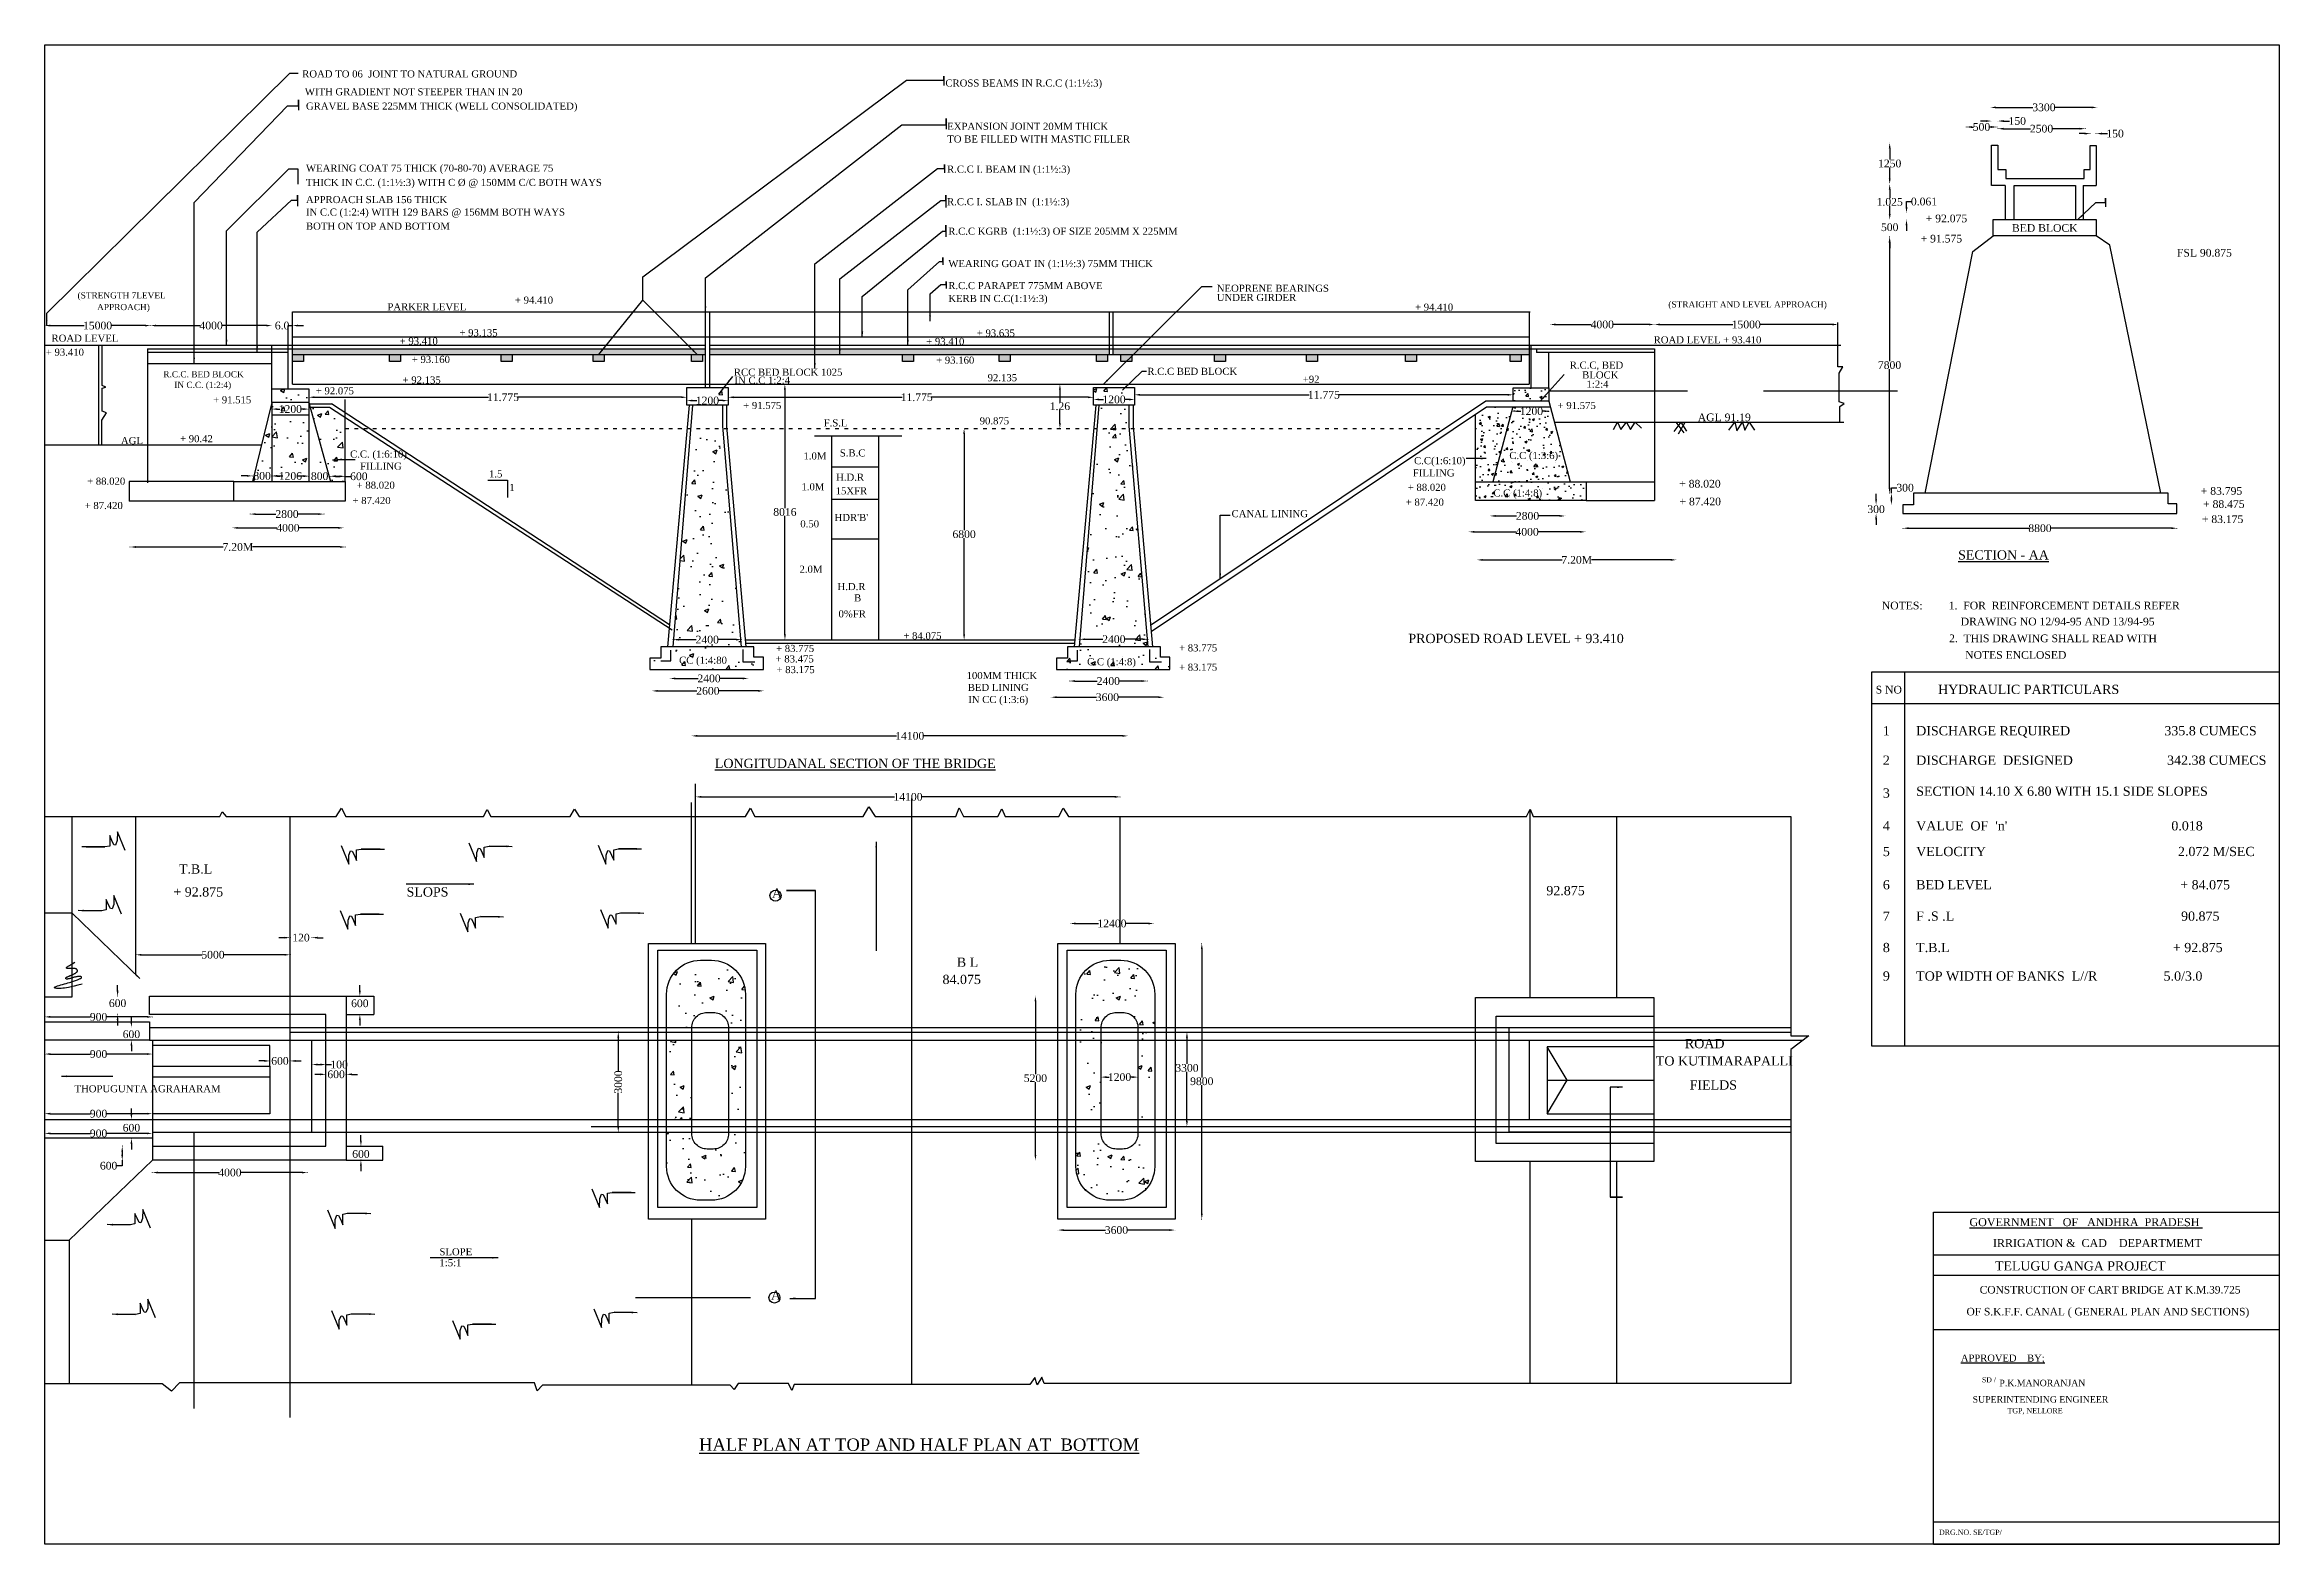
# Model space of a CAD drawing. Header units: millimetres. Extents: x 5055 to 77579, y 300 to 48963.
import ezdxf

# ---------------------------------------------------------------- set-up
doc = ezdxf.new("R2010")
doc.units = ezdxf.units.MM
doc.header["$MEASUREMENT"] = 0
doc.linetypes.add('ACAD_ISO03W100', pattern=[30, 12, -18])
for name, color, linetype in [('DIM', 5, 'Continuous'), ('DWG.LINE', 10, 'Continuous'), ('HATCH', 2, 'Continuous'), ('RAILING', 4, 'Continuous'), ('TEXT', 7, 'Continuous')]:
    doc.layers.add(name, color=color, linetype=linetype)
doc.layers.add('DO LINE', color=3, linetype='Continuous', plot=False)
doc.layers.add('TITLE', color=7, linetype='Continuous', lineweight=30)
doc.styles.get("Standard").update_dxf_attribs({"font": 'TIMES.TTF', "height": 250})
doc.dimstyles.get("Standard").update_dxf_attribs({"dimtxt": 250, "dimasz": 180, "dimexe": 0.18, "dimexo": 0.0625, "dimgap": 0.09, "dimtad": 0, "dimtih": 1, "dimtoh": 1, "dimdec": 0, "dimzin": 0, "dimdsep": 46, "dimtxsty": 'Standard', "dimcen": 300, "dimclrd": 5, "dimclre": 5, "dimclrt": 4, "dimadec": 0, "dimazin": 0, "dimtfac": 1, "dimtdec": 0, "dimtofl": 0, "dimtmove": 0, "dimatfit": 3, "dimfxl": 5, "dimfxlon": 1, "dimtolj": 1, "dimtzin": 0, "dimarcsym": 0})
pattern_1 = [(50, (-141.7, -263.6), (1434.52, -125.504), [150, -1650]), (355, (-141.7, -263.6), (-277.503, 1504.384), [120, -1320]), (100.4514, (-22.2, -274), (1157.02, 1378.88), [127.48, -1402.284]), (46.1842, (-141.7, 136.4), (2134.48, -331.04), [225, -2475]), (96.6356, (36.1, 108.8), (1869.325, 1948.236), [191.22, -2103.43]), (351.184, (-141.7, 136.4), (1869.32, 1948.24), [180, -1980]), (21, (58.3, 36.4), (1193.814, -805.238), [150, -1650]), (326, (58.3, 36.4), (486.63, 1450.3), [120, -1320]), (71.4514, (157.7, -30.7), (1680.445, 645.06), [127.48, -1402.284]), (37.5, (-141.74, -263.6), (24.3197, 665.7877), [0, -1304, 0, -1340, 0, -1325]), (7.5, (-141.74, -263.6), (526.139, 788.823), [0, -764, 0, -1274, 0, -505]), (327.5, (-587.74, -263.6), (1067.645, -45.1097), [0, -500, 0, -1560, 0, -2070]), (317.5, (-787.7, -263.6), (1166.372, 200.21), [0, -650, 0, -1036, 0, -1470])]

msp = doc.modelspace()

# ---------------------------------------------------------------- texts
at = {"layer": 'DIM', "ltscale": 0.2}
msp.add_text('+ 88.020', height=230, dxfattribs=at).set_placement((15178.9, 34554.2))
at = {"layer": 'TEXT', "ltscale": 0.2}
for s, height, p in [('ROAD TO 06  JOINT TO NATURAL GROUND', 230, (13412, 47900.2)), ('WITH GRADIENT NOT STEEPER THAN IN 20', 230, (13496.8, 47322.2)), ('CROSS BEAMS IN R.C.C (1:1½:3)', 230, (34286.1, 47604.2)), ('GRAVEL BASE 225MM THICK (WELL CONSOLIDATED)', 230, (13534.4, 46855.9)), ('EXPANSION JOINT 20MM THICK', 230, (34346.8, 46200.6)), ('TO BE FILLED WITH MASTIC FILLER', 230, (34346.8, 45787.8)), ('WEARING COAT 75 THICK (70-80-70) AVERAGE 75', 230, (13534.4, 44841.8)), ('R.C.C I. BEAM IN (1:1½:3)', 230, (34340.7, 44810.6)), ('THICK IN C.C. (1:1½:3) WITH C %%C @ 150MM C/C BOTH WAYS', 230, (13534.4, 44379.3)), ('APPROACH SLAB 156 THICK', 230, (13534.4, 43822.1)), ('IN C.C (1:2:4) WITH 129 BARS @ 156MM BOTH WAYS', 230, (13534.4, 43416.9)), ('R.C.C I. SLAB IN  (1:1½:3)', 230, (34340.7, 43753.2)), ('BOTH ON TOP AND BOTTOM', 230, (13534.4, 42961.1)), ('R.C.C KGRB  (1:1½:3) OF SIZE 205MM X 225MM', 230, (34381.4, 42795)), ('+ 91.575', 250, (65937.5, 42544.7)), ('+ 92.075', 250, (66103.7, 43199.1)), ('BED BLOCK', 250, (68902.3, 42890.8)), ('FSL 90.875', 250, (74255.7, 42086.4)), ('WEARING GOAT IN (1:1½:3) 75MM THICK', 230, (34381.4, 41746)), ('(STRENGTH 7LEVEL', 200, (6121.6, 40728.8)), ('+ 94.410', 230, (20316.1, 40560.8)), ('R.C.C PARAPET 775MM ABOVE', 230, (34381.4, 41031.3)), ('KERB IN C.C(1:1½:3)', 230, (34381.4, 40613.9)), ('UNDER GIRDER', 230, (43095.5, 40646.5)), ('NEOPRENE BEARINGS', 230, (43095.5, 40944.6)), ('(STRAIGHT AND LEVEL APPROACH)', 200, (57749.8, 40436.1)), ('APPROACH)', 200, (6755.7, 40348.8)), ('PARKER LEVEL', 230, (16178.7, 40341.3)), ('+ 94.410', 230, (49528, 40332.5)), ('ROAD LEVEL', 230, (5277.1, 39323.8)), ('+ 93.410', 230, (16574.8, 39229.8)), ('+ 93.135', 230, (18516.1, 39502.2)), ('+ 93.410', 230, (33664.2, 39218.9)), ('+ 93.635', 230, (35306, 39492)), ('ROAD LEVEL + 93.410', 230, (57273.4, 39270.9)), ('+ 93.410', 230, (5091.5, 38869.4)), ('+ 93.160', 230, (16969, 38636.6)), ('RCC BED BLOCK 1025', 230, (27422.4, 38220.4)), ('+ 93.160', 230, (33986.7, 38612.3)), ('R.C.C BED BLOCK', 230, (40841.5, 38248.9)), ('R.C.C, BED ', 230, (54549.8, 38450.3)), ('R.C.C. BED BLOCK', 200, (8905.1, 38168.6)), ('IN C.C. (1:2:4)', 200, (9260.7, 37824.6)), ('+ 92.075', 230, (13853, 37618.6)), ('+ 92.135', 230, (16669.5, 37967.9)), ('IN C.C 1:2:4', 230, (27440.6, 37959.4)), ('92.135', 230, (35657, 38042.5)), ('+92', 230, (45884.9, 37991.7)), ('BLOCK', 230, (54952.9, 38132)), ('1:2:4', 230, (55093.5, 37832.4)), ('+ 91.515', 230, (10520.2, 37323.1)), ('+ 91.575', 230, (27723.8, 37140.4)), ('+ 91.575', 230, (54156.1, 37139.6)), ('AGL 91.19', 250, (58705.9, 36745.1)), ('+ 90.42', 230, (9446.6, 36062.8)), ('F.S.L', 230, (30336.7, 36575.6)), ('90.875', 230, (35400.2, 36641.8)), ('AGL', 230, (7529.6, 36000.1)), ('C.C. (1:6:10)', 230, (14966.2, 35563.5)), ('1.0M', 230, (29681.7, 35503.2)), ('S.B.C', 230, (30860.4, 35600.7)), ('C.C(1:6:10)', 230, (49497.6, 35350.3)), ('C.C (1:3:6)', 230, (52589.5, 35517.4)), ('+ 88.020', 230, (6431.1, 34684.8)), ('FILLING', 230, (15292, 35171.7)), ('1.5', 230, (19474.8, 34920.5)), ('H.D.R', 230, (30740.3, 34813.3)), ('FILLING', 230, (49459.9, 34952.3)), ('+ 88.020', 250, (58103.3, 34591.8)), ('+ 87.420', 230, (6352, 33894.4)), ('+ 87.420', 230, (15044.1, 34057.4)), ('1', 230, (20132.6, 34480.3)), ('1.0M', 230, (29616, 34503.1)), ('15XFR', 230, (30725.3, 34370.9)), ('+ 87.420', 230, (49227.4, 34004.3)), ('+ 88.020', 230, (49292.9, 34484.4)), ('C.C (1:4:8)', 230, (52070.8, 34301.7)), ('+ 87.420', 250, (58112.7, 34014.4)), ('+ 83.795', 250, (75029.3, 34356.9)), ('+ 88.475', 250, (75106, 33932)), ('0.50', 230, (29578.3, 33299.7)), ("HDR'B'", 230, (30689.9, 33506.2)), ('CANAL LINING', 230, (43575.4, 33630.2)), ('+ 83.175', 250, (75065.7, 33441.1)), ('2.0M', 230, (29551.7, 31826.2)), ('H.D.R', 230, (30785.5, 31262.7)), ('0%%%FR', 230, (30818.9, 30379.3)), ('B', 230, (31324.8, 30896)), ('NOTES:         1.  FOR  REINFORCEMENT DETAILS REFER', 250, (64678.7, 30638.4)), ('+ 84.075', 230, (32922.4, 29667.7)), ('PROPOSED ROAD LEVEL + 93.410', 300, (49313.3, 29545.8)), ('2.  THIS DRAWING SHALL READ WITH', 250, (66860.8, 29573.2)), ('    DRAWING NO 12/94-95 AND 13/94-95', 250, (66860.8, 30119.6)), ('CC (1:4:80', 230, (25643.7, 28874.1)), ('+ 83.475', 230, (28776.3, 28917.1)), ('+ 83.775', 230, (28790.7, 29256.8)), ('C.C (1:4:8)', 230, (38885.3, 28824.8)), ('+ 83.775', 230, (41870.4, 29274.2)), ('NOTES ENCLOSED', 250, (67384.1, 29035.6)), ('+ 83.175', 230, (28805.2, 28570.2)), ('100MM THICK', 230, (34975.2, 28375.9)), ('+ 83.175', 230, (41870.4, 28647.6)), ('BED LINING', 230, (35013, 27991.4)), ('IN CC (1:3:6)', 230, (35028.1, 27599.4)), ('S NO', 250, (64480.4, 27908.6)), ('HYDRAULIC PARTICULARS', 300, (66503.7, 27893.2)), ('1', 300, (64712, 26551)), ('DISCHARGE REQUIRED                           335.8 CUMECS', 300, (65793.2, 26551)), ('2', 300, (64712, 25594.5)), ('DISCHARGE  DESIGNED                           342.38 CUMECS', 300, (65793.2, 25594.5)), ('3', 300, (64712, 24530.1)), ('SECTION 14.10 X 6.80 WITH 15.1 SIDE SLOPES', 300, (65793.2, 24588.3)), ('4', 300, (64712, 23465.6)), ("VALUE  OF  'n'                                               0.018", 300, (65793.2, 23465.6)), ('5', 300, (64712, 22632.6)), ('VELOCITY                                                       2.072 M/SEC', 300, (65793.2, 22632.6)), ('T.B.L', 300, (9411.3, 22064.2)), ('6', 300, (64712, 21552.7)), ('BED LEVEL                                                      + 84.075', 300, (65793.2, 21552.7)), ('+ 92.875', 300, (9231.4, 21321.1)), ('SLOPS', 300, (16799.2, 21321.1)), ('A', 300, (28658.6, 21280.6)), ('92.875', 300, (53790.3, 21362)), ('7', 300, (64712, 20534.5)), ('F .S .L                                                                 90.875', 300, (65793.2, 20534.5)), ('8', 300, (64712, 19516.3)), ('T.B.L                                                                + 92.875', 300, (65793.2, 19516.3)), ('B L', 300, (34658.4, 19040.2)), ('9', 300, (64712, 18590.7)), ('TOP WIDTH OF BANKS  L//R                   5.0/3.0', 300, (65793.2, 18590.7)), ('84.075', 300, (34193.7, 18480.3)), ('ROAD', 300, (58287.5, 16398.5)), ('TO KUTIMARAPALLI', 300, (57344.7, 15837.3)), ('FIELDS', 300, (58441.5, 15055.6)), ('THOPUGUNTA AGRAHARAM', 230, (6022.2, 14968.3)), ('SLOPE', 230, (17866.6, 9678)), ('1:5:1', 230, (17866.6, 9322.6)), ('A', 300, (28624.6, 8236.6))]:
    msp.add_text(s, height=height, dxfattribs=at).set_placement(p)
at = {"layer": 'TITLE', "ltscale": 0.2}
for s, height, p in [('%%USECTION - AA', 300, (67154.2, 32256.6)), ('%%ULONGITUDANAL SECTION OF THE BRIDGE', 300, (26806.1, 25491.7)), ('%%UHALF PLAN AT TOP AND HALF PLAN AT  BOTTOM', 400, (26291, 3333.6))]:
    msp.add_text(s, height=height, dxfattribs=at).set_placement(p)
at = {"layer": 'TITLE', "lineweight": 30}
for s, height, p in [('%%UGOVERNMENT   OF   ANDHRA  PRADESH ', 258.494, (67522.6, 10624.4)), ('IRRIGATION &  CAD    DEPARTMEMT ', 258.494, (68285.4, 9946.5)), ('TELUGU GANGA PROJECT', 297.36, (68352.6, 9185.6)), ('OF S.K.F.F. CANAL ( GENERAL PLAN AND SECTIONS)', 245.421, (67426.9, 7727.5)), ('CONSTRUCTION OF CART BRIDGE AT K.M.39.725', 245.421, (67855.2, 8437.8)), ('%%UAPPROVED    BY;', 226.559, (67245.6, 6229)), ('SUPERINTENDING ENGINEER', 210.361, (67625.9, 4897.2)), ('SD /', 164.48, (67928.7, 5555.3)), ('P.K.MANORANJAN', 210.361, (68494.9, 5429.1)), ('TGP, NELLORE', 168.739, (68756.9, 4550.3)), ('DRG.NO. SE/TGP/', 168.739, (66533, 605.6))]:
    msp.add_text(s, height=height, dxfattribs=at).set_placement(p)

# ---------------------------------------------------------------- blocks, each defined once
blk = doc.blocks.new('*D33')
at = {"layer": 'Defpoints', "color": 0, "ltscale": 0.2}
for p in [(12427, 39852), (12427, 39848), (13094, 39852)]:
    blk.add_point(p, dxfattribs=at)
at = {"layer": 'DIM', "color": 5, "lineweight": -2, "ltscale": 0.2}
for p, q in [((12247, 39848), (12067, 39848)), ((12427, 39852), (12427, 39847)), ((13094, 39852), (13094, 39847)), ((13274, 39848), (13454, 39848))]:
    blk.add_line(p, q, dxfattribs=at)
at = {"layer": 'DIM', "color": 5, "ltscale": 0.2}
for points in [[(12247, 39878), (12247, 39818), (12427, 39848)], [(13274, 39878), (13274, 39818), (13094, 39848)]]:
    blk.add_solid(points, dxfattribs=at)
at = {"layer": 'DIM', "color": 4, "ltscale": 0.2, "insert": (12760, 39848), "char_height": 250, "attachment_point": 5}
blk.add_mtext('\\A1;6.0', dxfattribs=at)
blk = doc.blocks.new('*D2')
at = {"layer": 'Defpoints', "color": 0, "ltscale": 0.2}
for p in [(8486, 39848), (8486, 39712), (12427, 39852)]:
    blk.add_point(p, dxfattribs=at)
at = {"layer": 'DIM', "color": 5, "lineweight": -2, "ltscale": 0.2}
for p, q in [((8486, 39843), (8486, 39848)), ((8666, 39848), (10096, 39848)), ((12247, 39848), (10816, 39848)), ((12427, 39852), (12427, 39847))]:
    blk.add_line(p, q, dxfattribs=at)
at = {"layer": 'DIM', "color": 5, "ltscale": 0.2}
for points in [[(8666, 39878), (8666, 39818), (8486, 39848)], [(12247, 39878), (12247, 39818), (12427, 39848)]]:
    blk.add_solid(points, dxfattribs=at)
at = {"layer": 'DIM', "color": 4, "ltscale": 0.2, "insert": (10456, 39848), "char_height": 250, "attachment_point": 5}
blk.add_mtext('\\A1;4000', dxfattribs=at)
blk = doc.blocks.new('*D3')
at = {"layer": 'Defpoints', "color": 0, "ltscale": 0.2}
for p in [(5057, 39848), (5057, 39793), (8486, 39712)]:
    blk.add_point(p, dxfattribs=at)
at = {"layer": 'DIM', "color": 5, "lineweight": -2, "ltscale": 0.2}
for p, q in [((5057, 39843), (5057, 39848)), ((5237, 39848), (6338, 39848)), ((8306, 39848), (7205, 39848)), ((8486, 39843), (8486, 39848))]:
    blk.add_line(p, q, dxfattribs=at)
at = {"layer": 'DIM', "color": 5, "ltscale": 0.2}
for points in [[(5237, 39878), (5237, 39818), (5057, 39848)], [(8306, 39878), (8306, 39818), (8486, 39848)]]:
    blk.add_solid(points, dxfattribs=at)
at = {"layer": 'DIM', "color": 4, "ltscale": 0.2, "insert": (6771, 39848), "char_height": 250, "attachment_point": 5}
blk.add_mtext('\\A1;15000', dxfattribs=at)
blk = doc.blocks.new('*D4')
at = {"layer": 'Defpoints', "color": 0, "ltscale": 0.2}
for p in [(14815, 32663), (7833, 32589), (14815, 32589)]:
    blk.add_point(p, dxfattribs=at)
at = {"layer": 'DIM', "color": 5, "lineweight": -2, "ltscale": 0.2}
for p, q in [((7833, 32658), (7833, 32664)), ((8013, 32663), (10848, 32663)), ((14635, 32663), (11801, 32663)), ((14815, 32658), (14815, 32664))]:
    blk.add_line(p, q, dxfattribs=at)
at = {"layer": 'DIM', "color": 5, "ltscale": 0.2}
for points in [[(8013, 32693), (8013, 32633), (7833, 32663)], [(14635, 32693), (14635, 32633), (14815, 32663)]]:
    blk.add_solid(points, dxfattribs=at)
at = {"layer": 'DIM', "color": 4, "ltscale": 0.2, "insert": (11324, 32663), "char_height": 250, "attachment_point": 5}
blk.add_mtext('\\A1;7.20M', dxfattribs=at)
blk = doc.blocks.new('*D5')
at = {"layer": 'Defpoints', "color": 0, "ltscale": 0.2}
for p in [(11142, 33320), (14756, 33320), (14756, 33283)]:
    blk.add_point(p, dxfattribs=at)
at = {"layer": 'DIM', "color": 5, "lineweight": -2, "ltscale": 0.2}
for p, q in [((11142, 33288), (11142, 33283)), ((11322, 33283), (12589, 33283)), ((14576, 33283), (13309, 33283)), ((14756, 33288), (14756, 33283))]:
    blk.add_line(p, q, dxfattribs=at)
at = {"layer": 'DIM', "color": 5, "ltscale": 0.2}
for points in [[(11322, 33313), (11322, 33253), (11142, 33283)], [(14576, 33313), (14576, 33253), (14756, 33283)]]:
    blk.add_solid(points, dxfattribs=at)
at = {"layer": 'DIM', "color": 4, "ltscale": 0.2, "insert": (12949, 33283), "char_height": 250, "attachment_point": 5}
blk.add_mtext('\\A1;4000', dxfattribs=at)
blk = doc.blocks.new('*D6')
at = {"layer": 'Defpoints', "color": 0, "ltscale": 0.2}
for p in [(11719, 33749), (14119, 33749), (14119, 33731)]:
    blk.add_point(p, dxfattribs=at)
at = {"layer": 'DIM', "color": 5, "lineweight": -2, "ltscale": 0.2}
for p, q in [((11719, 33736), (11719, 33731)), ((11899, 33731), (12560, 33731)), ((13939, 33731), (13278, 33731)), ((14119, 33736), (14119, 33731))]:
    blk.add_line(p, q, dxfattribs=at)
at = {"layer": 'DIM', "color": 5, "ltscale": 0.2}
for points in [[(11899, 33761), (11899, 33701), (11719, 33731)], [(13939, 33761), (13939, 33701), (14119, 33731)]]:
    blk.add_solid(points, dxfattribs=at)
at = {"layer": 'DIM', "color": 4, "ltscale": 0.2, "insert": (12919, 33731), "char_height": 250, "attachment_point": 5}
blk.add_mtext('\\A1;2800', dxfattribs=at)
blk = doc.blocks.new('*D34')
at = {"layer": 'Defpoints', "color": 0, "ltscale": 0.2}
for p in [(11796, 34971), (11796, 34790), (12427, 34790)]:
    blk.add_point(p, dxfattribs=at)
at = {"layer": 'DIM', "color": 5, "lineweight": -2, "ltscale": 0.2}
for p, q in [((11616, 34971), (11436, 34971)), ((11796, 34966), (11796, 34971)), ((12427, 34966), (12427, 34971)), ((12607, 34971), (12787, 34971))]:
    blk.add_line(p, q, dxfattribs=at)
at = {"layer": 'DIM', "color": 5, "ltscale": 0.2}
for points in [[(11616, 35001), (11616, 34941), (11796, 34971)], [(12607, 35001), (12607, 34941), (12427, 34971)]]:
    blk.add_solid(points, dxfattribs=at)
at = {"layer": 'DIM', "color": 4, "ltscale": 0.2, "insert": (12111, 34971), "char_height": 250, "attachment_point": 5}
blk.add_mtext('\\A1;800', dxfattribs=at)
blk = doc.blocks.new('*D35')
at = {"layer": 'Defpoints', "color": 0, "ltscale": 0.2}
for p in [(13629, 34966), (12427, 34790), (13629, 34790)]:
    blk.add_point(p, dxfattribs=at)
at = {"layer": 'DIM', "color": 5, "lineweight": -2, "ltscale": 0.2}
for p, q in [((12427, 34961), (12427, 34966)), ((12607, 34966), (12687, 34966)), ((13449, 34966), (13368, 34966)), ((13629, 34961), (13629, 34966))]:
    blk.add_line(p, q, dxfattribs=at)
at = {"layer": 'DIM', "color": 5, "ltscale": 0.2}
for points in [[(12607, 34996), (12607, 34936), (12427, 34966)], [(13449, 34996), (13449, 34936), (13629, 34966)]]:
    blk.add_solid(points, dxfattribs=at)
at = {"layer": 'DIM', "color": 4, "ltscale": 0.2, "insert": (13028, 34966), "char_height": 250, "attachment_point": 5}
blk.add_mtext('\\A1;1206', dxfattribs=at)
blk = doc.blocks.new('*D36')
at = {"layer": 'Defpoints', "color": 0, "ltscale": 0.2}
for p in [(14327, 34961), (13629, 34790), (14327, 34790)]:
    blk.add_point(p, dxfattribs=at)
at = {"layer": 'DIM', "color": 5, "lineweight": -2, "ltscale": 0.2}
for p, q in [((13449, 34961), (13269, 34961)), ((13629, 34956), (13629, 34961)), ((14327, 34956), (14327, 34961)), ((14507, 34961), (14687, 34961))]:
    blk.add_line(p, q, dxfattribs=at)
at = {"layer": 'DIM', "color": 5, "ltscale": 0.2}
for points in [[(13449, 34991), (13449, 34931), (13629, 34961)], [(14507, 34991), (14507, 34931), (14327, 34961)]]:
    blk.add_solid(points, dxfattribs=at)
at = {"layer": 'DIM', "color": 4, "ltscale": 0.2, "insert": (13978, 34961), "char_height": 250, "attachment_point": 5}
blk.add_mtext('\\A1;800', dxfattribs=at)
blk = doc.blocks.new('*D37')
at = {"layer": 'Defpoints', "color": 0, "ltscale": 0.2}
for p in [(14808, 34956), (14327, 34790), (14808, 34790)]:
    blk.add_point(p, dxfattribs=at)
at = {"layer": 'DIM', "color": 5, "lineweight": -2, "ltscale": 0.2}
for p, q in [((14327, 34951), (14327, 34956)), ((14507, 34956), (14628, 34956)), ((14808, 34951), (14808, 34956)), ((14808, 34956), (14988, 34956))]:
    blk.add_line(p, q, dxfattribs=at)
at = {"layer": 'DIM', "color": 5, "ltscale": 0.2}
for points in [[(14507, 34986), (14507, 34926), (14327, 34956)], [(14628, 34986), (14628, 34926), (14808, 34956)]]:
    blk.add_solid(points, dxfattribs=at)
at = {"layer": 'DIM', "color": 4, "ltscale": 0.2, "insert": (15251, 34956), "char_height": 250, "attachment_point": 5}
blk.add_mtext('\\A1;600', dxfattribs=at)
blk = doc.blocks.new('*D38')
at = {"layer": 'Defpoints', "color": 0, "ltscale": 0.2}
for p in [(13629, 37139), (12427, 36947), (13629, 36947)]:
    blk.add_point(p, dxfattribs=at)
at = {"layer": 'DIM', "color": 5, "lineweight": -2, "ltscale": 0.2}
for p, q in [((12427, 37134), (12427, 37139)), ((12607, 37139), (12687, 37139)), ((13449, 37139), (13369, 37139)), ((13629, 37134), (13629, 37139))]:
    blk.add_line(p, q, dxfattribs=at)
at = {"layer": 'DIM', "color": 5, "ltscale": 0.2}
for points in [[(12607, 37169), (12607, 37109), (12427, 37139)], [(13449, 37169), (13449, 37109), (13629, 37139)]]:
    blk.add_solid(points, dxfattribs=at)
at = {"layer": 'DIM', "color": 4, "ltscale": 0.2, "insert": (13028, 37139), "char_height": 250, "attachment_point": 5}
blk.add_mtext('\\A1;1200', dxfattribs=at)
blk = doc.blocks.new('*D39')
at = {"layer": 'Defpoints', "color": 0, "ltscale": 0.2}
for p in [(13629, 37573), (25896, 37550), (25896, 37522)]:
    blk.add_point(p, dxfattribs=at)
at = {"layer": 'DIM', "color": 5, "lineweight": -2, "ltscale": 0.2}
for p, q in [((13629, 37527), (13629, 37521)), ((13809, 37522), (19455, 37522)), ((25716, 37522), (20403, 37522)), ((25896, 37527), (25896, 37521))]:
    blk.add_line(p, q, dxfattribs=at)
at = {"layer": 'DIM', "color": 5, "ltscale": 0.2}
for points in [[(13809, 37552), (13809, 37492), (13629, 37522)], [(25716, 37552), (25716, 37492), (25896, 37522)]]:
    blk.add_solid(points, dxfattribs=at)
at = {"layer": 'DIM', "color": 4, "ltscale": 0.2, "insert": (19929, 37522), "char_height": 250, "attachment_point": 5}
blk.add_mtext('\\A1;11.775', dxfattribs=at)
blk = doc.blocks.new('*D40')
at = {"layer": 'Defpoints', "color": 0, "ltscale": 0.2}
for p in [(25896, 37261), (27233, 37414), (27233, 37261)]:
    blk.add_point(p, dxfattribs=at)
at = {"layer": 'DIM', "color": 5, "lineweight": -2, "ltscale": 0.2}
for p, q in [((25896, 37409), (25896, 37415)), ((26076, 37414), (26223, 37414)), ((27053, 37414), (26905, 37414)), ((27233, 37409), (27233, 37415))]:
    blk.add_line(p, q, dxfattribs=at)
at = {"layer": 'DIM', "color": 5, "ltscale": 0.2}
for points in [[(26076, 37444), (26076, 37384), (25896, 37414)], [(27053, 37444), (27053, 37384), (27233, 37414)]]:
    blk.add_solid(points, dxfattribs=at)
at = {"layer": 'DIM', "color": 4, "ltscale": 0.2, "insert": (26564, 37414), "char_height": 250, "attachment_point": 5}
blk.add_mtext('\\A1;1200', dxfattribs=at)
blk = doc.blocks.new('*D41')
at = {"layer": 'Defpoints', "color": 0, "ltscale": 0.2}
for p in [(25448, 29422), (27669, 29656), (27669, 29422)]:
    blk.add_point(p, dxfattribs=at)
at = {"layer": 'DIM', "color": 5, "lineweight": -2, "ltscale": 0.2}
for p, q in [((25448, 29651), (25448, 29656)), ((25628, 29656), (26199, 29656)), ((27489, 29656), (26917, 29656)), ((27669, 29651), (27669, 29656))]:
    blk.add_line(p, q, dxfattribs=at)
at = {"layer": 'DIM', "color": 5, "ltscale": 0.2}
for points in [[(25628, 29686), (25628, 29626), (25448, 29656)], [(27489, 29686), (27489, 29626), (27669, 29656)]]:
    blk.add_solid(points, dxfattribs=at)
at = {"layer": 'DIM', "color": 4, "ltscale": 0.2, "insert": (26558, 29656), "char_height": 250, "attachment_point": 5}
blk.add_mtext('\\A1;2400', dxfattribs=at)
blk = doc.blocks.new('*D7')
at = {"layer": 'Defpoints', "color": 0, "ltscale": 0.2}
for p in [(25343, 28390), (27889, 28397), (27889, 28390)]:
    blk.add_point(p, dxfattribs=at)
at = {"layer": 'DIM', "color": 5, "lineweight": -2, "ltscale": 0.2}
for p, q in [((25343, 28392), (25343, 28397)), ((25523, 28397), (26258, 28397)), ((27709, 28397), (26975, 28397)), ((27889, 28392), (27889, 28397))]:
    blk.add_line(p, q, dxfattribs=at)
at = {"layer": 'DIM', "color": 5, "ltscale": 0.2}
for points in [[(25523, 28427), (25523, 28367), (25343, 28397)], [(27709, 28427), (27709, 28367), (27889, 28397)]]:
    blk.add_solid(points, dxfattribs=at)
at = {"layer": 'DIM', "color": 4, "ltscale": 0.2, "insert": (26616, 28397), "char_height": 250, "attachment_point": 5}
blk.add_mtext('\\A1;2400', dxfattribs=at)
blk = doc.blocks.new('*D8')
at = {"layer": 'Defpoints', "color": 0, "ltscale": 0.2}
for p in [(24769, 28028), (28390, 28028), (28390, 27993)]:
    blk.add_point(p, dxfattribs=at)
at = {"layer": 'DIM', "color": 5, "lineweight": -2, "ltscale": 0.2}
for p, q in [((24769, 27998), (24769, 27993)), ((24949, 27993), (26221, 27993)), ((28210, 27993), (26938, 27993)), ((28390, 27998), (28390, 27993))]:
    blk.add_line(p, q, dxfattribs=at)
at = {"layer": 'DIM', "color": 5, "ltscale": 0.2}
for points in [[(24949, 28023), (24949, 27963), (24769, 27993)], [(28210, 28023), (28210, 27963), (28390, 27993)]]:
    blk.add_solid(points, dxfattribs=at)
at = {"layer": 'DIM', "color": 4, "ltscale": 0.2, "insert": (26579, 27993), "char_height": 250, "attachment_point": 5}
blk.add_mtext('\\A1;2600', dxfattribs=at)
blk = doc.blocks.new('*D42')
at = {"layer": 'Defpoints', "color": 0, "ltscale": 0.2}
for p in [(29077, 37949), (29078, 37949), (29080, 29647)]:
    blk.add_point(p, dxfattribs=at)
at = {"layer": 'DIM', "color": 5, "lineweight": -2, "ltscale": 0.2}
for p, q in [((29078, 37949), (29077, 37949)), ((29077, 37769), (29078, 33925)), ((29079, 29827), (29078, 33670)), ((29079, 29647), (29079, 29647))]:
    blk.add_line(p, q, dxfattribs=at)
at = {"layer": 'DIM', "color": 5, "ltscale": 0.2}
for points in [[(29107, 37769), (29047, 37769), (29077, 37949)], [(29109, 29827), (29049, 29827), (29079, 29647)]]:
    blk.add_solid(points, dxfattribs=at)
at = {"layer": 'DIM', "color": 4, "ltscale": 0.2, "insert": (29078, 33798), "char_height": 250, "attachment_point": 5}
blk.add_mtext('\\A1;8016', dxfattribs=at)
blk = doc.blocks.new('*D43')
at = {"layer": 'Defpoints', "color": 0, "ltscale": 0.2}
for p in [(27233, 37550), (39092, 37550), (39092, 37521)]:
    blk.add_point(p, dxfattribs=at)
at = {"layer": 'DIM', "color": 5, "lineweight": -2, "ltscale": 0.2}
for p, q in [((27233, 37526), (27233, 37521)), ((27413, 37521), (32882, 37521)), ((38912, 37521), (33830, 37521)), ((39092, 37526), (39092, 37521))]:
    blk.add_line(p, q, dxfattribs=at)
at = {"layer": 'DIM', "color": 5, "ltscale": 0.2}
for points in [[(27413, 37551), (27413, 37491), (27233, 37521)], [(38912, 37551), (38912, 37491), (39092, 37521)]]:
    blk.add_solid(points, dxfattribs=at)
at = {"layer": 'DIM', "color": 4, "ltscale": 0.2, "insert": (33356, 37521), "char_height": 250, "attachment_point": 5}
blk.add_mtext('\\A1;11.775', dxfattribs=at)
blk = doc.blocks.new('*D44')
at = {"layer": 'Defpoints', "color": 0, "ltscale": 0.2}
for p in [(37955, 37949), (37955, 36509), (38004, 36509)]:
    blk.add_point(p, dxfattribs=at)
at = {"layer": 'DIM', "color": 5, "lineweight": -2, "ltscale": 0.2}
for p, q in [((37999, 37949), (38004, 37949)), ((38004, 37769), (38004, 37357)), ((38004, 36689), (38004, 37101)), ((37999, 36509), (38004, 36509))]:
    blk.add_line(p, q, dxfattribs=at)
at = {"layer": 'DIM', "color": 5, "ltscale": 0.2}
for points in [[(37974, 37769), (38034, 37769), (38004, 37949)], [(37974, 36689), (38034, 36689), (38004, 36509)]]:
    blk.add_solid(points, dxfattribs=at)
at = {"layer": 'DIM', "color": 4, "ltscale": 0.2, "insert": (38004, 37229), "char_height": 250, "attachment_point": 5}
blk.add_mtext('\\A1;1.26', dxfattribs=at)
blk = doc.blocks.new('*D45')
at = {"layer": 'Defpoints', "color": 0, "ltscale": 0.2}
for p in [(34894, 36509), (34992, 36509), (34992, 29647)]:
    blk.add_point(p, dxfattribs=at)
at = {"layer": 'DIM', "color": 5, "lineweight": -2, "ltscale": 0.2}
for p, q in [((34899, 36509), (34894, 36509)), ((34894, 36329), (34894, 33205)), ((34894, 29827), (34894, 32951)), ((34899, 29647), (34894, 29647))]:
    blk.add_line(p, q, dxfattribs=at)
at = {"layer": 'DIM', "color": 5, "ltscale": 0.2}
for points in [[(34864, 36329), (34924, 36329), (34894, 36509)], [(34864, 29827), (34924, 29827), (34894, 29647)]]:
    blk.add_solid(points, dxfattribs=at)
at = {"layer": 'DIM', "color": 4, "ltscale": 0.2, "insert": (34894, 33078), "char_height": 250, "attachment_point": 5}
blk.add_mtext('\\A1;6800', dxfattribs=at)
blk = doc.blocks.new('*D9')
at = {"layer": 'Defpoints', "color": 0, "ltscale": 0.2}
for p in [(38316, 28364), (40834, 28364), (40834, 28313)]:
    blk.add_point(p, dxfattribs=at)
at = {"layer": 'DIM', "color": 5, "lineweight": -2, "ltscale": 0.2}
for p, q in [((38316, 28318), (38316, 28313)), ((38496, 28313), (39216, 28313)), ((40654, 28313), (39933, 28313)), ((40834, 28318), (40834, 28313))]:
    blk.add_line(p, q, dxfattribs=at)
at = {"layer": 'DIM', "color": 5, "ltscale": 0.2}
for points in [[(38496, 28343), (38496, 28283), (38316, 28313)], [(40654, 28343), (40654, 28283), (40834, 28313)]]:
    blk.add_solid(points, dxfattribs=at)
at = {"layer": 'DIM', "color": 4, "ltscale": 0.2, "insert": (39575, 28313), "char_height": 250, "attachment_point": 5}
blk.add_mtext('\\A1;2400', dxfattribs=at)
blk = doc.blocks.new('*D10')
at = {"layer": 'Defpoints', "color": 0, "ltscale": 0.2}
for p in [(37714, 27940), (41376, 27940), (41376, 27788)]:
    blk.add_point(p, dxfattribs=at)
at = {"layer": 'DIM', "color": 5, "lineweight": -2, "ltscale": 0.2}
for p, q in [((37714, 27793), (37714, 27788)), ((37894, 27788), (39190, 27788)), ((41196, 27788), (39900, 27788)), ((41376, 27793), (41376, 27788))]:
    blk.add_line(p, q, dxfattribs=at)
at = {"layer": 'DIM', "color": 5, "ltscale": 0.2}
for points in [[(37894, 27818), (37894, 27758), (37714, 27788)], [(41196, 27818), (41196, 27758), (41376, 27788)]]:
    blk.add_solid(points, dxfattribs=at)
at = {"layer": 'DIM', "color": 4, "ltscale": 0.2, "insert": (39545, 27788), "char_height": 250, "attachment_point": 5}
blk.add_mtext('\\A1;3600', dxfattribs=at)
blk = doc.blocks.new('*D46')
at = {"layer": 'Defpoints', "color": 0, "ltscale": 0.2}
for p in [(38643, 29422), (40864, 29669), (40864, 29422)]:
    blk.add_point(p, dxfattribs=at)
at = {"layer": 'DIM', "color": 5, "lineweight": -2, "ltscale": 0.2}
for p, q in [((38643, 29664), (38643, 29669)), ((38823, 29669), (39395, 29669)), ((40684, 29669), (40112, 29669)), ((40864, 29664), (40864, 29669))]:
    blk.add_line(p, q, dxfattribs=at)
at = {"layer": 'DIM', "color": 5, "ltscale": 0.2}
for points in [[(38823, 29699), (38823, 29639), (38643, 29669)], [(40684, 29699), (40684, 29639), (40864, 29669)]]:
    blk.add_solid(points, dxfattribs=at)
at = {"layer": 'DIM', "color": 4, "ltscale": 0.2, "insert": (39754, 29669), "char_height": 250, "attachment_point": 5}
blk.add_mtext('\\A1;2400', dxfattribs=at)
blk = doc.blocks.new('*D11')
at = {"layer": 'Defpoints', "color": 0, "ltscale": 0.2}
for p in [(26053, 26552), (40208, 26552), (40208, 26533)]:
    blk.add_point(p, dxfattribs=at)
at = {"layer": 'DIM', "color": 5, "lineweight": -2, "ltscale": 0.2}
for p, q in [((26053, 26538), (26053, 26533)), ((26233, 26533), (32698, 26533)), ((40028, 26533), (33564, 26533)), ((40208, 26538), (40208, 26533))]:
    blk.add_line(p, q, dxfattribs=at)
at = {"layer": 'DIM', "color": 5, "ltscale": 0.2}
for points in [[(26233, 26563), (26233, 26503), (26053, 26533)], [(40028, 26563), (40028, 26503), (40208, 26533)]]:
    blk.add_solid(points, dxfattribs=at)
at = {"layer": 'DIM', "color": 4, "ltscale": 0.2, "insert": (33131, 26533), "char_height": 250, "attachment_point": 5}
blk.add_mtext('\\A1;14100', dxfattribs=at)
blk = doc.blocks.new('*D47')
at = {"layer": 'Defpoints', "color": 0, "ltscale": 0.2}
for p in [(39092, 37261), (40428, 37450), (40428, 37261)]:
    blk.add_point(p, dxfattribs=at)
at = {"layer": 'DIM', "color": 5, "lineweight": -2, "ltscale": 0.2}
for p, q in [((39092, 37445), (39092, 37450)), ((39272, 37450), (39419, 37450)), ((40248, 37450), (40101, 37450)), ((40428, 37445), (40428, 37450))]:
    blk.add_line(p, q, dxfattribs=at)
at = {"layer": 'DIM', "color": 5, "ltscale": 0.2}
for points in [[(39272, 37480), (39272, 37420), (39092, 37450)], [(40248, 37480), (40248, 37420), (40428, 37450)]]:
    blk.add_solid(points, dxfattribs=at)
at = {"layer": 'DIM', "color": 4, "ltscale": 0.2, "insert": (39760, 37450), "char_height": 250, "attachment_point": 5}
blk.add_mtext('\\A1;1200', dxfattribs=at)
blk = doc.blocks.new('*D48')
at = {"layer": 'Defpoints', "color": 0, "ltscale": 0.2}
for p in [(40428, 37550), (52711, 37610), (52711, 37602)]:
    blk.add_point(p, dxfattribs=at)
at = {"layer": 'DIM', "color": 5, "lineweight": -2, "ltscale": 0.2}
for p, q in [((40428, 37597), (40428, 37602)), ((40608, 37602), (46096, 37602)), ((52531, 37602), (47044, 37602)), ((52711, 37607), (52711, 37601))]:
    blk.add_line(p, q, dxfattribs=at)
at = {"layer": 'DIM', "color": 5, "ltscale": 0.2}
for points in [[(40608, 37632), (40608, 37572), (40428, 37602)], [(52531, 37632), (52531, 37572), (52711, 37602)]]:
    blk.add_solid(points, dxfattribs=at)
at = {"layer": 'DIM', "color": 4, "ltscale": 0.2, "insert": (46570, 37602), "char_height": 250, "attachment_point": 5}
blk.add_mtext('\\A1;11.775', dxfattribs=at)
blk = doc.blocks.new('*D12')
at = {"layer": 'Defpoints', "color": 0, "ltscale": 0.2}
for p in [(51962, 33718), (54398, 33718), (54398, 33670)]:
    blk.add_point(p, dxfattribs=at)
at = {"layer": 'DIM', "color": 5, "lineweight": -2, "ltscale": 0.2}
for p, q in [((51962, 33675), (51962, 33670)), ((52142, 33670), (52821, 33670)), ((54218, 33670), (53539, 33670)), ((54398, 33675), (54398, 33670))]:
    blk.add_line(p, q, dxfattribs=at)
at = {"layer": 'DIM', "color": 5, "ltscale": 0.2}
for points in [[(52142, 33700), (52142, 33640), (51962, 33670)], [(54218, 33700), (54218, 33640), (54398, 33670)]]:
    blk.add_solid(points, dxfattribs=at)
at = {"layer": 'DIM', "color": 4, "ltscale": 0.2, "insert": (53180, 33670), "char_height": 250, "attachment_point": 5}
blk.add_mtext('\\A1;2800', dxfattribs=at)
blk = doc.blocks.new('*D13')
at = {"layer": 'Defpoints', "color": 0, "ltscale": 0.2}
for p in [(51274, 33180), (55059, 33180), (55059, 33154)]:
    blk.add_point(p, dxfattribs=at)
at = {"layer": 'DIM', "color": 5, "lineweight": -2, "ltscale": 0.2}
for p, q in [((51274, 33159), (51274, 33154)), ((51454, 33154), (52807, 33154)), ((54879, 33154), (53526, 33154)), ((55059, 33159), (55059, 33154))]:
    blk.add_line(p, q, dxfattribs=at)
at = {"layer": 'DIM', "color": 5, "ltscale": 0.2}
for points in [[(51454, 33184), (51454, 33124), (51274, 33154)], [(54879, 33184), (54879, 33124), (55059, 33154)]]:
    blk.add_solid(points, dxfattribs=at)
at = {"layer": 'DIM', "color": 4, "ltscale": 0.2, "insert": (53166, 33154), "char_height": 250, "attachment_point": 5}
blk.add_mtext('\\A1;4000', dxfattribs=at)
blk = doc.blocks.new('*D14')
at = {"layer": 'Defpoints', "color": 0, "ltscale": 0.2}
for p in [(51543, 32294), (58010, 32294), (58010, 32244)]:
    blk.add_point(p, dxfattribs=at)
at = {"layer": 'DIM', "color": 5, "lineweight": -2, "ltscale": 0.2}
for p, q in [((51543, 32249), (51543, 32244)), ((51723, 32244), (54300, 32244)), ((57830, 32244), (55253, 32244)), ((58010, 32249), (58010, 32244))]:
    blk.add_line(p, q, dxfattribs=at)
at = {"layer": 'DIM', "color": 5, "ltscale": 0.2}
for points in [[(51723, 32274), (51723, 32214), (51543, 32244)], [(57830, 32274), (57830, 32214), (58010, 32244)]]:
    blk.add_solid(points, dxfattribs=at)
at = {"layer": 'DIM', "color": 4, "ltscale": 0.2, "insert": (54777, 32244), "char_height": 250, "attachment_point": 5}
blk.add_mtext('\\A1;7.20M', dxfattribs=at)
blk = doc.blocks.new('*D49')
at = {"layer": 'Defpoints', "color": 0, "ltscale": 0.2}
for p in [(52699, 37214), (53914, 37214), (53914, 37069)]:
    blk.add_point(p, dxfattribs=at)
at = {"layer": 'DIM', "color": 5, "lineweight": -2, "ltscale": 0.2}
for p, q in [((52699, 37074), (52699, 37069)), ((52879, 37069), (52966, 37069)), ((53734, 37069), (53648, 37069)), ((53914, 37074), (53914, 37069))]:
    blk.add_line(p, q, dxfattribs=at)
at = {"layer": 'DIM', "color": 5, "ltscale": 0.2}
for points in [[(52879, 37099), (52879, 37039), (52699, 37069)], [(53734, 37099), (53734, 37039), (53914, 37069)]]:
    blk.add_solid(points, dxfattribs=at)
at = {"layer": 'DIM', "color": 4, "ltscale": 0.2, "insert": (53307, 37069), "char_height": 250, "attachment_point": 5}
blk.add_mtext('\\A1;1200', dxfattribs=at)
blk = doc.blocks.new('*D15')
at = {"layer": 'Defpoints', "color": 0, "ltscale": 0.2}
for p in [(53913, 39852), (57299, 39883), (57299, 39852)]:
    blk.add_point(p, dxfattribs=at)
at = {"layer": 'DIM', "color": 5, "lineweight": -2, "ltscale": 0.2}
for p, q in [((53913, 39878), (53913, 39883)), ((54093, 39883), (55246, 39883)), ((57119, 39883), (55966, 39883)), ((57299, 39878), (57299, 39883))]:
    blk.add_line(p, q, dxfattribs=at)
at = {"layer": 'DIM', "color": 5, "ltscale": 0.2}
for points in [[(54093, 39913), (54093, 39853), (53913, 39883)], [(57119, 39913), (57119, 39853), (57299, 39883)]]:
    blk.add_solid(points, dxfattribs=at)
at = {"layer": 'DIM', "color": 4, "ltscale": 0.2, "insert": (55606, 39883), "char_height": 250, "attachment_point": 5}
blk.add_mtext('\\A1;4000', dxfattribs=at)
blk = doc.blocks.new('*D50')
at = {"layer": 'Defpoints', "color": 0, "ltscale": 0.2}
for p in [(63255, 44159), (57299, 39852), (63255, 39883)]:
    blk.add_point(p, dxfattribs=at)
at = {"layer": 'DIM', "color": 5, "lineweight": -2, "ltscale": 0.2}
for p, q in [((57299, 39878), (57299, 39883)), ((57479, 39883), (59843, 39883)), ((63075, 39883), (60710, 39883)), ((63255, 39888), (63255, 39883))]:
    blk.add_line(p, q, dxfattribs=at)
at = {"layer": 'DIM', "color": 5, "ltscale": 0.2}
for points in [[(57479, 39913), (57479, 39853), (57299, 39883)], [(63075, 39913), (63075, 39853), (63255, 39883)]]:
    blk.add_solid(points, dxfattribs=at)
at = {"layer": 'DIM', "color": 4, "ltscale": 0.2, "insert": (60277, 39883), "char_height": 250, "attachment_point": 5}
blk.add_mtext('\\A1;15000', dxfattribs=at)
blk = doc.blocks.new('*D16')
at = {"layer": 'Defpoints', "color": 0, "ltscale": 0.2}
for p in [(65366, 33235), (74256, 33272), (74256, 33263)]:
    blk.add_point(p, dxfattribs=at)
at = {"layer": 'DIM', "color": 5, "lineweight": -2, "ltscale": 0.2}
for p, q in [((65366, 33267), (65366, 33272)), ((65546, 33272), (69459, 33272)), ((74076, 33272), (70162, 33272)), ((74256, 33267), (74256, 33272))]:
    blk.add_line(p, q, dxfattribs=at)
at = {"layer": 'DIM', "color": 5, "ltscale": 0.2}
for points in [[(65546, 33302), (65546, 33242), (65366, 33272)], [(74076, 33302), (74076, 33242), (74256, 33272)]]:
    blk.add_solid(points, dxfattribs=at)
at = {"layer": 'DIM', "color": 4, "ltscale": 0.2, "insert": (69811, 33272), "char_height": 250, "attachment_point": 5}
blk.add_mtext('\\A1;8800', dxfattribs=at)
blk = doc.blocks.new('*D51')
at = {"layer": 'Defpoints', "color": 0, "ltscale": 0.2}
for p in [(64492, 33746), (65366, 34031), (65366, 33746)]:
    blk.add_point(p, dxfattribs=at)
at = {"layer": 'DIM', "color": 5, "lineweight": -2, "ltscale": 0.2}
for p, q in [((64492, 34211), (64492, 34391)), ((64497, 34031), (64492, 34031)), ((64497, 33746), (64492, 33746)), ((64492, 33566), (64492, 33386))]:
    blk.add_line(p, q, dxfattribs=at)
at = {"layer": 'DIM', "color": 5, "ltscale": 0.2}
for points in [[(64462, 34211), (64522, 34211), (64492, 34031)], [(64462, 33566), (64522, 33566), (64492, 33746)]]:
    blk.add_solid(points, dxfattribs=at)
at = {"layer": 'DIM', "color": 4, "ltscale": 0.2, "insert": (64492, 33888), "char_height": 250, "attachment_point": 5}
blk.add_mtext('\\A1;300', dxfattribs=at)
blk = doc.blocks.new('*D52')
at = {"layer": 'Defpoints', "color": 0, "ltscale": 0.2}
for p in [(64990, 34406), (65704, 34406), (65704, 34031)]:
    blk.add_point(p, dxfattribs=at)
at = {"layer": 'DIM', "color": 5, "lineweight": -2, "ltscale": 0.2}
for p, q in [((64990, 34406), (64990, 34586)), ((64990, 34586), (65170, 34586)), ((64995, 34406), (64990, 34406)), ((64990, 34211), (64990, 34226)), ((64995, 34031), (64990, 34031))]:
    blk.add_line(p, q, dxfattribs=at)
at = {"layer": 'DIM', "color": 5, "ltscale": 0.2}
for points in [[(64960, 34226), (65020, 34226), (64990, 34406)], [(64960, 34211), (65020, 34211), (64990, 34031)]]:
    blk.add_solid(points, dxfattribs=at)
at = {"layer": 'DIM', "color": 4, "ltscale": 0.2, "insert": (65433, 34586), "char_height": 250, "attachment_point": 5}
blk.add_mtext('\\A1;300', dxfattribs=at)
blk = doc.blocks.new('*D17')
at = {"layer": 'Defpoints', "color": 0, "ltscale": 0.2}
for p in [(64929, 42724), (64993, 42724), (64993, 34406)]:
    blk.add_point(p, dxfattribs=at)
at = {"layer": 'DIM', "color": 5, "lineweight": -2, "ltscale": 0.2}
for p, q in [((64934, 42724), (64929, 42724)), ((64929, 42544), (64929, 38692)), ((64929, 34586), (64929, 38437)), ((64934, 34406), (64929, 34406))]:
    blk.add_line(p, q, dxfattribs=at)
at = {"layer": 'DIM', "color": 5, "ltscale": 0.2}
for points in [[(64899, 42544), (64959, 42544), (64929, 42724)], [(64899, 34586), (64959, 34586), (64929, 34406)]]:
    blk.add_solid(points, dxfattribs=at)
at = {"layer": 'DIM', "color": 4, "ltscale": 0.2, "insert": (64929, 38565), "char_height": 250, "attachment_point": 5}
blk.add_mtext('\\A1;7800', dxfattribs=at)
blk = doc.blocks.new('*D18')
at = {"layer": 'Defpoints', "color": 0, "ltscale": 0.2}
for p in [(64934, 43286), (64934, 43286), (64934, 42724)]:
    blk.add_point(p, dxfattribs=at)
at = {"layer": 'DIM', "color": 5, "lineweight": -2, "ltscale": 0.2}
for p, q in [((64934, 43466), (64934, 43646)), ((64934, 43286), (64934, 43286)), ((64934, 42724), (64934, 42724)), ((64934, 42544), (64934, 42364))]:
    blk.add_line(p, q, dxfattribs=at)
at = {"layer": 'DIM', "color": 5, "ltscale": 0.2}
for points in [[(64904, 43466), (64964, 43466), (64934, 43286)], [(64904, 42544), (64964, 42544), (64934, 42724)]]:
    blk.add_solid(points, dxfattribs=at)
at = {"layer": 'DIM', "color": 4, "ltscale": 0.2, "insert": (64934, 43038), "char_height": 250, "attachment_point": 5}
blk.add_mtext('\\A1;500', dxfattribs=at)
blk = doc.blocks.new('*D19')
at = {"layer": 'Defpoints', "color": 0, "ltscale": 0.2}
for p in [(64934, 43511), (64934, 43286), (65480, 43511)]:
    blk.add_point(p, dxfattribs=at)
at = {"layer": 'DIM', "color": 5, "lineweight": -2, "ltscale": 0.2}
for p, q in [((65480, 43691), (65480, 43871)), ((65480, 43871), (65660, 43871)), ((65475, 43511), (65481, 43511)), ((65475, 43286), (65481, 43286)), ((65480, 43106), (65480, 42926))]:
    blk.add_line(p, q, dxfattribs=at)
at = {"layer": 'DIM', "color": 5, "ltscale": 0.2}
for points in [[(65450, 43691), (65510, 43691), (65480, 43511)], [(65450, 43106), (65510, 43106), (65480, 43286)]]:
    blk.add_solid(points, dxfattribs=at)
at = {"layer": 'DIM', "color": 4, "ltscale": 0.2, "insert": (66047, 43871), "char_height": 250, "attachment_point": 5}
blk.add_mtext('\\A1;0.061', dxfattribs=at)
blk = doc.blocks.new('*D20')
at = {"layer": 'Defpoints', "color": 0, "ltscale": 0.2}
for p in [(64934, 44434), (64934, 44434), (64934, 43286)]:
    blk.add_point(p, dxfattribs=at)
at = {"layer": 'DIM', "color": 5, "lineweight": -2, "ltscale": 0.2}
for p, q in [((64934, 44434), (64934, 44434)), ((64934, 44254), (64934, 43988)), ((64934, 43466), (64934, 43732)), ((64934, 43286), (64934, 43286))]:
    blk.add_line(p, q, dxfattribs=at)
at = {"layer": 'DIM', "color": 5, "ltscale": 0.2}
for points in [[(64904, 44254), (64964, 44254), (64934, 44434)], [(64904, 43466), (64964, 43466), (64934, 43286)]]:
    blk.add_solid(points, dxfattribs=at)
at = {"layer": 'DIM', "color": 4, "ltscale": 0.2, "insert": (64934, 43860), "char_height": 250, "attachment_point": 5}
blk.add_mtext('\\A1;1.025', dxfattribs=at)
blk = doc.blocks.new('*D21')
at = {"layer": 'Defpoints', "color": 0, "ltscale": 0.2}
for p in [(64934, 45780), (64934, 45780), (64934, 44434)]:
    blk.add_point(p, dxfattribs=at)
at = {"layer": 'DIM', "color": 5, "lineweight": -2, "ltscale": 0.2}
for p, q in [((64934, 45780), (64934, 45780)), ((64934, 45600), (64934, 45234)), ((64934, 44614), (64934, 44980)), ((64934, 44434), (64934, 44434))]:
    blk.add_line(p, q, dxfattribs=at)
at = {"layer": 'DIM', "color": 5, "ltscale": 0.2}
for points in [[(64904, 45600), (64964, 45600), (64934, 45780)], [(64904, 44614), (64964, 44614), (64934, 44434)]]:
    blk.add_solid(points, dxfattribs=at)
at = {"layer": 'DIM', "color": 4, "ltscale": 0.2, "insert": (64934, 45107), "char_height": 250, "attachment_point": 5}
blk.add_mtext('\\A1;1250', dxfattribs=at)
blk = doc.blocks.new('*D22')
at = {"layer": 'Defpoints', "color": 0, "ltscale": 0.2}
for p in [(68206, 46919), (71671, 46928), (71671, 46919)]:
    blk.add_point(p, dxfattribs=at)
at = {"layer": 'DIM', "color": 5, "lineweight": -2, "ltscale": 0.2}
for p, q in [((68206, 46923), (68206, 46928)), ((68386, 46928), (69584, 46928)), ((71491, 46928), (70294, 46928)), ((71671, 46923), (71671, 46928))]:
    blk.add_line(p, q, dxfattribs=at)
at = {"layer": 'DIM', "color": 5, "ltscale": 0.2}
for points in [[(68386, 46958), (68386, 46898), (68206, 46928)], [(71491, 46958), (71491, 46898), (71671, 46928)]]:
    blk.add_solid(points, dxfattribs=at)
at = {"layer": 'DIM', "color": 4, "ltscale": 0.2, "insert": (69939, 46928), "char_height": 250, "attachment_point": 5}
blk.add_mtext('\\A1;3300', dxfattribs=at)
blk = doc.blocks.new('*D23')
at = {"layer": 'Defpoints', "color": 0, "ltscale": 0.2}
for p in [(67412, 46302), (67412, 46292), (68413, 46302)]:
    blk.add_point(p, dxfattribs=at)
at = {"layer": 'DIM', "color": 5, "lineweight": -2, "ltscale": 0.2}
for p, q in [((67412, 46297), (67412, 46292)), ((67592, 46292), (67651, 46292)), ((68233, 46292), (68174, 46292)), ((68413, 46297), (68413, 46292))]:
    blk.add_line(p, q, dxfattribs=at)
at = {"layer": 'DIM', "color": 5, "ltscale": 0.2}
for points in [[(67592, 46322), (67592, 46262), (67412, 46292)], [(68233, 46322), (68233, 46262), (68413, 46292)]]:
    blk.add_solid(points, dxfattribs=at)
at = {"layer": 'DIM', "color": 4, "ltscale": 0.2, "insert": (67913, 46292), "char_height": 250, "attachment_point": 5}
blk.add_mtext('\\A1;500', dxfattribs=at)
blk = doc.blocks.new('*D53')
at = {"layer": 'Defpoints', "color": 0, "ltscale": 0.2}
for p in [(68448, 46486), (68240, 45702), (68448, 45702)]:
    blk.add_point(p, dxfattribs=at)
at = {"layer": 'DIM', "color": 5, "lineweight": -2, "ltscale": 0.2}
for p, q in [((68060, 46486), (67880, 46486)), ((68240, 46481), (68240, 46487)), ((68448, 46481), (68448, 46487)), ((68628, 46486), (68826, 46486))]:
    blk.add_line(p, q, dxfattribs=at)
at = {"layer": 'DIM', "color": 5, "ltscale": 0.2}
for points in [[(68060, 46516), (68060, 46456), (68240, 46486)], [(68628, 46516), (68628, 46456), (68448, 46486)]]:
    blk.add_solid(points, dxfattribs=at)
at = {"layer": 'DIM', "color": 4, "ltscale": 0.2, "insert": (69075, 46486), "char_height": 250, "attachment_point": 5}
blk.add_mtext('\\A1;150', dxfattribs=at)
blk = doc.blocks.new('*D24')
at = {"layer": 'Defpoints', "color": 0, "ltscale": 0.2}
for p in [(68448, 46481), (71275, 46481), (71275, 46237)]:
    blk.add_point(p, dxfattribs=at)
at = {"layer": 'DIM', "color": 5, "lineweight": -2, "ltscale": 0.2}
for p, q in [((68448, 46242), (68448, 46237)), ((68628, 46237), (69503, 46237)), ((71095, 46237), (70220, 46237)), ((71275, 46242), (71275, 46237))]:
    blk.add_line(p, q, dxfattribs=at)
at = {"layer": 'DIM', "color": 5, "ltscale": 0.2}
for points in [[(68628, 46267), (68628, 46207), (68448, 46237)], [(71095, 46267), (71095, 46207), (71275, 46237)]]:
    blk.add_solid(points, dxfattribs=at)
at = {"layer": 'DIM', "color": 4, "ltscale": 0.2, "insert": (69862, 46237), "char_height": 250, "attachment_point": 5}
blk.add_mtext('\\A1;2500', dxfattribs=at)
blk = doc.blocks.new('*D54')
at = {"layer": 'Defpoints', "color": 0, "ltscale": 0.2}
for p in [(71443, 45696), (71640, 46078), (71640, 45696)]:
    blk.add_point(p, dxfattribs=at)
at = {"layer": 'DIM', "color": 5, "lineweight": -2, "ltscale": 0.2}
for p, q in [((71263, 46078), (71083, 46078)), ((71443, 46073), (71443, 46078)), ((71640, 46073), (71640, 46078)), ((71820, 46078), (72000, 46078))]:
    blk.add_line(p, q, dxfattribs=at)
at = {"layer": 'DIM', "color": 5, "ltscale": 0.2}
for points in [[(71263, 46108), (71263, 46048), (71443, 46078)], [(71820, 46108), (71820, 46048), (71640, 46078)]]:
    blk.add_solid(points, dxfattribs=at)
at = {"layer": 'DIM', "color": 4, "ltscale": 0.2, "insert": (72248, 46078), "char_height": 250, "attachment_point": 5}
blk.add_mtext('\\A1;150', dxfattribs=at)
blk = doc.blocks.new('*D55')
at = {"layer": 'Defpoints', "color": 0, "ltscale": 0.2}
for p in [(23670, 16924), (24050, 16924), (24050, 13676)]:
    blk.add_point(p, dxfattribs=at)
at = {"layer": 'DIM', "color": 5, "lineweight": -2, "ltscale": 0.2}
for p, q in [((23675, 16924), (23670, 16924)), ((23670, 16744), (23670, 15655)), ((23670, 13856), (23670, 14945)), ((23675, 13676), (23670, 13676))]:
    blk.add_line(p, q, dxfattribs=at)
at = {"layer": 'DIM', "color": 5, "ltscale": 0.2}
for points in [[(23640, 16744), (23700, 16744), (23670, 16924)], [(23640, 13856), (23700, 13856), (23670, 13676)]]:
    blk.add_solid(points, dxfattribs=at)
at = {"layer": 'DIM', "color": 4, "ltscale": 0.2, "insert": (23670, 15300), "char_height": 250, "attachment_point": 5, "rotation": 90}
blk.add_mtext('\\A1;3000', dxfattribs=at)
blk = doc.blocks.new('*D56')
at = {"layer": 'Defpoints', "color": 0, "ltscale": 0.2}
for p in [(8013, 19502), (13018, 19502), (13018, 19430)]:
    blk.add_point(p, dxfattribs=at)
at = {"layer": 'DIM', "color": 5, "lineweight": -2, "ltscale": 0.2}
for p, q in [((8013, 19435), (8013, 19430)), ((8193, 19430), (10162, 19430)), ((12838, 19430), (10869, 19430)), ((13018, 19435), (13018, 19430))]:
    blk.add_line(p, q, dxfattribs=at)
at = {"layer": 'DIM', "color": 5, "ltscale": 0.2}
for points in [[(8193, 19460), (8193, 19400), (8013, 19430)], [(12838, 19460), (12838, 19400), (13018, 19430)]]:
    blk.add_solid(points, dxfattribs=at)
at = {"layer": 'DIM', "color": 4, "ltscale": 0.2, "insert": (10516, 19430), "char_height": 250, "attachment_point": 5}
blk.add_mtext('\\A1;5000', dxfattribs=at)
blk = doc.blocks.new('*D57')
at = {"layer": 'Defpoints', "color": 0, "ltscale": 0.2}
for p in [(15283, 17492), (15291, 18082), (15291, 17492)]:
    blk.add_point(p, dxfattribs=at)
at = {"layer": 'DIM', "color": 5, "lineweight": -2, "ltscale": 0.2}
for p, q in [((15283, 18262), (15283, 18442)), ((15288, 18082), (15282, 18082)), ((15288, 17492), (15282, 17492)), ((15283, 17312), (15283, 17132))]:
    blk.add_line(p, q, dxfattribs=at)
at = {"layer": 'DIM', "color": 5, "ltscale": 0.2}
for points in [[(15253, 18262), (15313, 18262), (15283, 18082)], [(15253, 17312), (15313, 17312), (15283, 17492)]]:
    blk.add_solid(points, dxfattribs=at)
at = {"layer": 'DIM', "color": 4, "ltscale": 0.2, "insert": (15283, 17853), "char_height": 250, "attachment_point": 5}
blk.add_mtext('\\A1;600', dxfattribs=at)
blk = doc.blocks.new('*D58')
at = {"layer": 'Defpoints', "color": 0, "ltscale": 0.2}
for p in [(7421, 17492), (8457, 18082), (8457, 17492)]:
    blk.add_point(p, dxfattribs=at)
at = {"layer": 'DIM', "color": 5, "lineweight": -2, "ltscale": 0.2}
for p, q in [((7421, 18262), (7421, 18442)), ((7426, 18082), (7421, 18082)), ((7426, 17492), (7421, 17492)), ((7421, 17312), (7421, 17132))]:
    blk.add_line(p, q, dxfattribs=at)
at = {"layer": 'DIM', "color": 5, "ltscale": 0.2}
for points in [[(7391, 18262), (7451, 18262), (7421, 18082)], [(7391, 17312), (7451, 17312), (7421, 17492)]]:
    blk.add_solid(points, dxfattribs=at)
at = {"layer": 'DIM', "color": 4, "ltscale": 0.2, "insert": (7421, 17858), "char_height": 250, "attachment_point": 5}
blk.add_mtext('\\A1;600', dxfattribs=at)
blk = doc.blocks.new('*D59')
at = {"layer": 'Defpoints', "color": 0, "ltscale": 0.2}
for p in [(8457, 17073), (7869, 16659), (8457, 16659)]:
    blk.add_point(p, dxfattribs=at)
at = {"layer": 'DIM', "color": 5, "lineweight": -2, "ltscale": 0.2}
for p, q in [((7869, 17253), (7869, 17433)), ((7874, 17073), (7869, 17073)), ((7874, 16659), (7869, 16659)), ((7869, 16479), (7869, 16299))]:
    blk.add_line(p, q, dxfattribs=at)
at = {"layer": 'DIM', "color": 5, "ltscale": 0.2}
for points in [[(7839, 17253), (7899, 17253), (7869, 17073)], [(7839, 16479), (7899, 16479), (7869, 16659)]]:
    blk.add_solid(points, dxfattribs=at)
at = {"layer": 'DIM', "color": 4, "ltscale": 0.2, "insert": (7869, 16850), "char_height": 250, "attachment_point": 5}
blk.add_mtext('\\A1;600', dxfattribs=at)
blk = doc.blocks.new('*D60')
at = {"layer": 'Defpoints', "color": 0, "ltscale": 0.2}
for p in [(5055, 14085), (8551, 14274), (8551, 14085)]:
    blk.add_point(p, dxfattribs=at)
at = {"layer": 'DIM', "color": 5, "lineweight": -2, "ltscale": 0.2}
for p, q in [((5055, 14269), (5055, 14274)), ((5235, 14274), (6540, 14274)), ((8371, 14274), (7066, 14274)), ((8551, 14269), (8551, 14274))]:
    blk.add_line(p, q, dxfattribs=at)
at = {"layer": 'DIM', "color": 5, "ltscale": 0.2}
for points in [[(5235, 14304), (5235, 14244), (5055, 14274)], [(8371, 14304), (8371, 14244), (8551, 14274)]]:
    blk.add_solid(points, dxfattribs=at)
at = {"layer": 'DIM', "color": 4, "ltscale": 0.2, "insert": (6803, 14274), "char_height": 250, "attachment_point": 5}
blk.add_mtext('\\A1;900', dxfattribs=at)
blk = doc.blocks.new('*D25')
at = {"layer": 'Defpoints', "color": 0, "ltscale": 0.2}
for p in [(5055, 13445), (8551, 13634), (8551, 13445)]:
    blk.add_point(p, dxfattribs=at)
at = {"layer": 'DIM', "color": 5, "lineweight": -2, "ltscale": 0.2}
for p, q in [((5055, 13629), (5055, 13634)), ((5235, 13634), (6540, 13634)), ((8371, 13634), (7066, 13634)), ((8551, 13629), (8551, 13634))]:
    blk.add_line(p, q, dxfattribs=at)
at = {"layer": 'DIM', "color": 5, "ltscale": 0.2}
for points in [[(5235, 13664), (5235, 13604), (5055, 13634)], [(8371, 13664), (8371, 13604), (8551, 13634)]]:
    blk.add_solid(points, dxfattribs=at)
at = {"layer": 'DIM', "color": 4, "ltscale": 0.2, "insert": (6803, 13634), "char_height": 250, "attachment_point": 5}
blk.add_mtext('\\A1;900', dxfattribs=at)
blk = doc.blocks.new('*D26')
at = {"layer": 'Defpoints', "color": 0, "ltscale": 0.2}
for p in [(5055, 16020), (8551, 16209), (8551, 16020)]:
    blk.add_point(p, dxfattribs=at)
at = {"layer": 'DIM', "color": 5, "lineweight": -2, "ltscale": 0.2}
for p, q in [((5055, 16204), (5055, 16209)), ((5235, 16209), (6540, 16209)), ((8371, 16209), (7066, 16209)), ((8551, 16204), (8551, 16209))]:
    blk.add_line(p, q, dxfattribs=at)
at = {"layer": 'DIM', "color": 5, "ltscale": 0.2}
for points in [[(5235, 16239), (5235, 16179), (5055, 16209)], [(8371, 16239), (8371, 16179), (8551, 16209)]]:
    blk.add_solid(points, dxfattribs=at)
at = {"layer": 'DIM', "color": 4, "ltscale": 0.2, "insert": (6803, 16209), "char_height": 250, "attachment_point": 5}
blk.add_mtext('\\A1;900', dxfattribs=at)
blk = doc.blocks.new('*D27')
at = {"layer": 'Defpoints', "color": 0, "ltscale": 0.2}
for p in [(8551, 17414), (5055, 17225), (8551, 17225)]:
    blk.add_point(p, dxfattribs=at)
at = {"layer": 'DIM', "color": 5, "lineweight": -2, "ltscale": 0.2}
for p, q in [((5055, 17409), (5055, 17414)), ((5235, 17414), (6540, 17414)), ((8371, 17414), (7066, 17414)), ((8551, 17409), (8551, 17414))]:
    blk.add_line(p, q, dxfattribs=at)
at = {"layer": 'DIM', "color": 5, "ltscale": 0.2}
for points in [[(5235, 17444), (5235, 17384), (5055, 17414)], [(8371, 17444), (8371, 17384), (8551, 17414)]]:
    blk.add_solid(points, dxfattribs=at)
at = {"layer": 'DIM', "color": 4, "ltscale": 0.2, "insert": (6803, 17414), "char_height": 250, "attachment_point": 5}
blk.add_mtext('\\A1;900', dxfattribs=at)
blk = doc.blocks.new('*D61')
at = {"layer": 'Defpoints', "color": 0, "ltscale": 0.2}
for p in [(7766, 14085), (7766, 13474), (7870, 13474)]:
    blk.add_point(p, dxfattribs=at)
at = {"layer": 'DIM', "color": 5, "lineweight": -2, "ltscale": 0.2}
for p, q in [((7865, 14085), (7871, 14085)), ((7870, 14265), (7870, 14445)), ((7865, 13474), (7871, 13474)), ((7870, 13294), (7870, 13114))]:
    blk.add_line(p, q, dxfattribs=at)
at = {"layer": 'DIM', "color": 5, "ltscale": 0.2}
for points in [[(7840, 14265), (7900, 14265), (7870, 14085)], [(7840, 13294), (7900, 13294), (7870, 13474)]]:
    blk.add_solid(points, dxfattribs=at)
at = {"layer": 'DIM', "color": 4, "ltscale": 0.2, "insert": (7870, 13815), "char_height": 250, "attachment_point": 5}
blk.add_mtext('\\A1;600', dxfattribs=at)
blk = doc.blocks.new('*D62')
at = {"layer": 'Defpoints', "color": 0, "ltscale": 0.2}
for p in [(8551, 13216), (7571, 12764), (8551, 12764)]:
    blk.add_point(p, dxfattribs=at)
at = {"layer": 'DIM', "color": 5, "lineweight": -2, "ltscale": 0.2}
for p, q in [((7576, 13216), (7571, 13216)), ((7571, 12584), (7391, 12584)), ((7571, 13036), (7571, 12944)), ((7576, 12764), (7571, 12764)), ((7571, 12764), (7571, 12584))]:
    blk.add_line(p, q, dxfattribs=at)
at = {"layer": 'DIM', "color": 5, "ltscale": 0.2}
for points in [[(7541, 13036), (7601, 13036), (7571, 13216)], [(7541, 12944), (7601, 12944), (7571, 12764)]]:
    blk.add_solid(points, dxfattribs=at)
at = {"layer": 'DIM', "color": 4, "ltscale": 0.2, "insert": (7129, 12584), "char_height": 250, "attachment_point": 5}
blk.add_mtext('\\A1;600', dxfattribs=at)
blk = doc.blocks.new('*D28')
at = {"layer": 'Defpoints', "color": 0, "ltscale": 0.2}
for p in [(8551, 12332), (13582, 12363), (13582, 12332)]:
    blk.add_point(p, dxfattribs=at)
at = {"layer": 'DIM', "color": 5, "lineweight": -2, "ltscale": 0.2}
for p, q in [((8551, 12358), (8551, 12363)), ((8731, 12363), (10707, 12363)), ((13402, 12363), (11426, 12363)), ((13582, 12358), (13582, 12363))]:
    blk.add_line(p, q, dxfattribs=at)
at = {"layer": 'DIM', "color": 5, "ltscale": 0.2}
for points in [[(8731, 12393), (8731, 12333), (8551, 12363)], [(13402, 12393), (13402, 12333), (13582, 12363)]]:
    blk.add_solid(points, dxfattribs=at)
at = {"layer": 'DIM', "color": 4, "ltscale": 0.2, "insert": (11066, 12363), "char_height": 250, "attachment_point": 5}
blk.add_mtext('\\A1;4000', dxfattribs=at)
blk = doc.blocks.new('*D63')
at = {"layer": 'Defpoints', "color": 0, "ltscale": 0.2}
for p in [(15538, 13219), (15318, 12764), (15538, 12764)]:
    blk.add_point(p, dxfattribs=at)
at = {"layer": 'DIM', "color": 5, "lineweight": -2, "ltscale": 0.2}
for p, q in [((15323, 13219), (15317, 13219)), ((15318, 13399), (15318, 13579)), ((15323, 12764), (15317, 12764)), ((15318, 12584), (15318, 12404))]:
    blk.add_line(p, q, dxfattribs=at)
at = {"layer": 'DIM', "color": 5, "ltscale": 0.2}
for points in [[(15288, 13399), (15348, 13399), (15318, 13219)], [(15288, 12584), (15348, 12584), (15318, 12764)]]:
    blk.add_solid(points, dxfattribs=at)
at = {"layer": 'DIM', "color": 4, "ltscale": 0.2, "insert": (15318, 12964), "char_height": 250, "attachment_point": 5}
blk.add_mtext('\\A1;600', dxfattribs=at)
blk = doc.blocks.new('*D64')
at = {"layer": 'Defpoints', "color": 0, "ltscale": 0.2}
for p in [(12363, 16013), (13018, 16013), (13018, 15985)]:
    blk.add_point(p, dxfattribs=at)
at = {"layer": 'DIM', "color": 5, "lineweight": -2, "ltscale": 0.2}
for p, q in [((12183, 15985), (12003, 15985)), ((12363, 15990), (12363, 15985)), ((13018, 15990), (13018, 15985)), ((13198, 15985), (13378, 15985))]:
    blk.add_line(p, q, dxfattribs=at)
at = {"layer": 'DIM', "color": 5, "ltscale": 0.2}
for points in [[(12183, 16015), (12183, 15955), (12363, 15985)], [(13198, 16015), (13198, 15955), (13018, 15985)]]:
    blk.add_solid(points, dxfattribs=at)
at = {"layer": 'DIM', "color": 4, "ltscale": 0.2, "insert": (12690, 15985), "char_height": 250, "attachment_point": 5}
blk.add_mtext('\\A1;600', dxfattribs=at)
blk = doc.blocks.new('*D65')
at = {"layer": 'Defpoints', "color": 0, "ltscale": 0.2}
for p in [(13018, 20108), (13729, 20108), (13729, 19985)]:
    blk.add_point(p, dxfattribs=at)
at = {"layer": 'DIM', "color": 5, "lineweight": -2, "ltscale": 0.2}
for p, q in [((12838, 19985), (12658, 19985)), ((13018, 19990), (13018, 19985)), ((13729, 19990), (13729, 19985)), ((13909, 19985), (14089, 19985))]:
    blk.add_line(p, q, dxfattribs=at)
at = {"layer": 'DIM', "color": 5, "ltscale": 0.2}
for points in [[(12838, 20015), (12838, 19955), (13018, 19985)], [(13909, 20015), (13909, 19955), (13729, 19985)]]:
    blk.add_solid(points, dxfattribs=at)
at = {"layer": 'DIM', "color": 4, "ltscale": 0.2, "insert": (13373, 19985), "char_height": 250, "attachment_point": 5}
blk.add_mtext('\\A1;120', dxfattribs=at)
blk = doc.blocks.new('*D66')
at = {"layer": 'Defpoints', "color": 0, "ltscale": 0.2}
for p in [(13729, 15818), (14181, 15868), (14181, 15818)]:
    blk.add_point(p, dxfattribs=at)
at = {"layer": 'DIM', "color": 5, "lineweight": -2, "ltscale": 0.2}
for p, q in [((13729, 15863), (13729, 15868)), ((13909, 15868), (14001, 15868)), ((14181, 15863), (14181, 15868)), ((14181, 15868), (14361, 15868))]:
    blk.add_line(p, q, dxfattribs=at)
at = {"layer": 'DIM', "color": 5, "ltscale": 0.2}
for points in [[(13909, 15898), (13909, 15838), (13729, 15868)], [(14001, 15898), (14001, 15838), (14181, 15868)]]:
    blk.add_solid(points, dxfattribs=at)
at = {"layer": 'DIM', "color": 4, "ltscale": 0.2, "insert": (14610, 15868), "char_height": 250, "attachment_point": 5}
blk.add_mtext('\\A1;100', dxfattribs=at)
blk = doc.blocks.new('*D67')
at = {"layer": 'Defpoints', "color": 0, "ltscale": 0.2}
for p in [(14181, 15422), (14844, 15550), (14844, 15422)]:
    blk.add_point(p, dxfattribs=at)
at = {"layer": 'DIM', "color": 5, "lineweight": -2, "ltscale": 0.2}
for p, q in [((14001, 15550), (13821, 15550)), ((14181, 15545), (14181, 15551)), ((14844, 15545), (14844, 15551)), ((15024, 15550), (15204, 15550))]:
    blk.add_line(p, q, dxfattribs=at)
at = {"layer": 'DIM', "color": 5, "ltscale": 0.2}
for points in [[(14001, 15580), (14001, 15520), (14181, 15550)], [(15024, 15580), (15024, 15520), (14844, 15550)]]:
    blk.add_solid(points, dxfattribs=at)
at = {"layer": 'DIM', "color": 4, "ltscale": 0.2, "insert": (14512, 15550), "char_height": 250, "attachment_point": 5}
blk.add_mtext('\\A1;600', dxfattribs=at)
blk = doc.blocks.new('*D68')
at = {"layer": 'Defpoints', "color": 0, "ltscale": 0.2}
for p in [(26181, 28797), (26181, 24554), (39964, 24490)]:
    blk.add_point(p, dxfattribs=at)
at = {"layer": 'DIM', "color": 5, "lineweight": -2, "ltscale": 0.2}
for p, q in [((26181, 24559), (26181, 24554)), ((26361, 24554), (32639, 24554)), ((39784, 24554), (33506, 24554)), ((39964, 24549), (39964, 24554))]:
    blk.add_line(p, q, dxfattribs=at)
at = {"layer": 'DIM', "color": 5, "ltscale": 0.2}
for points in [[(26361, 24584), (26361, 24524), (26181, 24554)], [(39784, 24584), (39784, 24524), (39964, 24554)]]:
    blk.add_solid(points, dxfattribs=at)
at = {"layer": 'DIM', "color": 4, "ltscale": 0.2, "insert": (33073, 24554), "char_height": 250, "attachment_point": 5}
blk.add_mtext('\\A1;14100', dxfattribs=at)
blk = doc.blocks.new('*D29')
at = {"layer": 'Defpoints', "color": 0, "ltscale": 0.2}
for p in [(37209, 18094), (37272, 18094), (37272, 12757)]:
    blk.add_point(p, dxfattribs=at)
at = {"layer": 'DIM', "color": 5, "lineweight": -2, "ltscale": 0.2}
for p, q in [((37214, 18094), (37209, 18094)), ((37209, 17914), (37209, 15553)), ((37209, 12937), (37209, 15298)), ((37214, 12757), (37209, 12757))]:
    blk.add_line(p, q, dxfattribs=at)
at = {"layer": 'DIM', "color": 5, "ltscale": 0.2}
for points in [[(37179, 17914), (37239, 17914), (37209, 18094)], [(37179, 12937), (37239, 12937), (37209, 12757)]]:
    blk.add_solid(points, dxfattribs=at)
at = {"layer": 'DIM', "color": 4, "ltscale": 0.2, "insert": (37209, 15425), "char_height": 250, "attachment_point": 5}
blk.add_mtext('\\A1;5200', dxfattribs=at)
blk = doc.blocks.new('*D30')
at = {"layer": 'Defpoints', "color": 0, "ltscale": 0.2}
for p in [(38333, 20395), (41051, 20445), (41051, 20395)]:
    blk.add_point(p, dxfattribs=at)
at = {"layer": 'DIM', "color": 5, "lineweight": -2, "ltscale": 0.2}
for p, q in [((38333, 20440), (38333, 20445)), ((38513, 20445), (39258, 20445)), ((40871, 20445), (40125, 20445)), ((41051, 20440), (41051, 20445))]:
    blk.add_line(p, q, dxfattribs=at)
at = {"layer": 'DIM', "color": 5, "ltscale": 0.2}
for points in [[(38513, 20475), (38513, 20415), (38333, 20445)], [(40871, 20475), (40871, 20415), (41051, 20445)]]:
    blk.add_solid(points, dxfattribs=at)
at = {"layer": 'DIM', "color": 4, "ltscale": 0.2, "insert": (39692, 20445), "char_height": 250, "attachment_point": 5}
blk.add_mtext('\\A1;12400', dxfattribs=at)
blk = doc.blocks.new('*D31')
at = {"layer": 'Defpoints', "color": 0, "ltscale": 0.2}
for p in [(42282, 19797), (42608, 19797), (42282, 10850)]:
    blk.add_point(p, dxfattribs=at)
at = {"layer": 'DIM', "color": 5, "lineweight": -2, "ltscale": 0.2}
for p, q in [((42603, 19797), (42608, 19797)), ((42608, 19617), (42608, 15451)), ((42608, 11030), (42608, 15196)), ((42603, 10850), (42608, 10850))]:
    blk.add_line(p, q, dxfattribs=at)
at = {"layer": 'DIM', "color": 5, "ltscale": 0.2}
for points in [[(42578, 19617), (42638, 19617), (42608, 19797)], [(42578, 11030), (42638, 11030), (42608, 10850)]]:
    blk.add_solid(points, dxfattribs=at)
at = {"layer": 'DIM', "color": 4, "ltscale": 0.2, "insert": (42608, 15324), "char_height": 250, "attachment_point": 5}
blk.add_mtext('\\A1;9800', dxfattribs=at)
blk = doc.blocks.new('*D69')
at = {"layer": 'Defpoints', "color": 0, "ltscale": 0.2}
for p in [(41926, 16924), (42126, 16924), (41926, 13856)]:
    blk.add_point(p, dxfattribs=at)
at = {"layer": 'DIM', "color": 5, "lineweight": -2, "ltscale": 0.2}
for p, q in [((42121, 16924), (42126, 16924)), ((42126, 16744), (42126, 15886)), ((42126, 14036), (42126, 15631)), ((42121, 13856), (42126, 13856))]:
    blk.add_line(p, q, dxfattribs=at)
at = {"layer": 'DIM', "color": 5, "ltscale": 0.2}
for points in [[(42096, 16744), (42156, 16744), (42126, 16924)], [(42096, 14036), (42156, 14036), (42126, 13856)]]:
    blk.add_solid(points, dxfattribs=at)
at = {"layer": 'DIM', "color": 4, "ltscale": 0.2, "insert": (42126, 15758), "char_height": 250, "attachment_point": 5}
blk.add_mtext('\\A1;3300', dxfattribs=at)
blk = doc.blocks.new('*D32')
at = {"layer": 'Defpoints', "color": 0, "ltscale": 0.2}
for p in [(37940, 10383), (41739, 10497), (41739, 10383)]:
    blk.add_point(p, dxfattribs=at)
at = {"layer": 'DIM', "color": 5, "lineweight": -2, "ltscale": 0.2}
for p, q in [((37940, 10492), (37940, 10497)), ((38120, 10497), (39484, 10497)), ((41559, 10497), (40194, 10497)), ((41739, 10492), (41739, 10497))]:
    blk.add_line(p, q, dxfattribs=at)
at = {"layer": 'DIM', "color": 5, "ltscale": 0.2}
for points in [[(38120, 10527), (38120, 10467), (37940, 10497)], [(41559, 10527), (41559, 10467), (41739, 10497)]]:
    blk.add_solid(points, dxfattribs=at)
at = {"layer": 'DIM', "color": 4, "ltscale": 0.2, "insert": (39839, 10497), "char_height": 250, "attachment_point": 5}
blk.add_mtext('\\A1;3600', dxfattribs=at)
blk = doc.blocks.new('*D70')
at = {"layer": 'Defpoints', "color": 0, "ltscale": 0.2}
for p in [(39340, 15343), (40537, 15460), (40537, 15343)]:
    blk.add_point(p, dxfattribs=at)
at = {"layer": 'DIM', "color": 5, "lineweight": -2, "ltscale": 0.2}
for p, q in [((39340, 15455), (39340, 15460)), ((39520, 15460), (39598, 15460)), ((40357, 15460), (40280, 15460)), ((40537, 15455), (40537, 15460))]:
    blk.add_line(p, q, dxfattribs=at)
at = {"layer": 'DIM', "color": 5, "ltscale": 0.2}
for points in [[(39520, 15490), (39520, 15430), (39340, 15460)], [(40357, 15490), (40357, 15430), (40537, 15460)]]:
    blk.add_solid(points, dxfattribs=at)
at = {"layer": 'DIM', "color": 4, "ltscale": 0.2, "insert": (39939, 15460), "char_height": 250, "attachment_point": 5}
blk.add_mtext('\\A1;1200', dxfattribs=at)

# ---------------------------------------------------------------- dimensions: what is measured, and where the dimension line sits
at = {"layer": 'DIM', "ltscale": 0.2}
for p1, p2, distance, text, picture, middle in [((68413.3, 46301.6), (67412, 46301.6), 9.5, '500', '*D23', (67912.7, 46292.2)), ((68206, 46918.7), (71671.4, 46918.7), 9.6, '3300', '*D22', (69938.7, 46928.3)), ((29079.6, 29646.6), (29077.6, 37948.6), 0.2, '8016', '*D42', (29078.4, 33797.6)), ((25896, 37260.6), (27232.6, 37260.6), 153.9, '1200', '*D40', (26564.3, 37414.4)), ((14326.6, 34790), (14808.2, 34790), 165.8, '600', '*D37', (15250.6, 34955.8)), ((51274.4, 33179.6), (55058.6, 33179.6), -25.1, '4000', '*D13', (53166.5, 33154.5)), ((25447.7, 29422), (27668.6, 29422), 233.8, '2400', '*D41', (26558.1, 29655.8)), ((13018, 20107.9), (13728.7, 20107.9), -122.5, '120', '*D65', (13373.4, 19985.4))]:
    dim = msp.add_aligned_dim(p1=p1, p2=p2, distance=distance, text=text, dimstyle='Standard', dxfattribs=at)
    dim.commit()
    dim.dimension.update_dxf_attribs({"geometry": picture, "text_midpoint": middle})
for base, p1, p2, text, picture, middle in [((68448.3, 46486.4), (68239.9, 45701.9), (68448.3, 45701.9), '150', '*D53', (69074.7, 46486.4)), ((25896, 37521.5), (13628.8, 37573.4), (25896, 37550.5), '11.775', '*D39', (19928.7, 37521.5)), ((39091.5, 37520.7), (27232.6, 37550.5), (39091.5, 37550.5), '11.775', '*D43', (33356.1, 37520.7)), ((13628.8, 34965.8), (12426.8, 34790), (13628.8, 34790), '1206', '*D35', (13027.8, 34965.8)), ((58010.4, 32244.3), (51543.3, 32293.7), (58010.4, 32293.7), '7.20M', '*D14', (54776.9, 32244.3)), ((27889.4, 28396.7), (25343.3, 28390.4), (27889.4, 28390.4), '2400', '*D7', (26616.4, 28396.7)), ((40833.6, 28312.9), (38315.5, 28363.8), (40833.6, 28363.8), '2400', '*D9', (39574.5, 28312.9)), ((28389.9, 27993.2), (24768.5, 28027.7), (28389.9, 28027.7), '2600', '*D8', (26579.2, 27993.2)), ((41738.8, 10497.2), (37939.6, 10382.6), (41738.8, 10382.6), '3600', '*D32', (39839.2, 10497.2))]:
    dim = msp.add_linear_dim(base=base, p1=p1, p2=p2, text=text, dimstyle='Standard', dxfattribs=at)
    dim.commit()
    dim.dimension.update_dxf_attribs({"geometry": picture, "text_midpoint": middle, "dimtype": 160})
for base, p1, p2, text, picture, middle in [((71274.8, 46237.3), (68448.3, 46481.4), (71274.8, 46481.4), '2500', '*D24', (69861.5, 46237.3)), ((71639.7, 46078.1), (71443.2, 45696), (71639.7, 45696), '150', '*D54', (72248.5, 46078.1)), ((12426.8, 39847.6), (13094.2, 39852.3), (12426.8, 39852.3), '6.0', '*D33', (12760.5, 39847.6)), ((57299, 39882.8), (53912.7, 39852.2), (57299, 39852.2), '4000', '*D15', (55605.8, 39882.8)), ((52711.4, 37601.6), (40428, 37550.5), (52711.4, 37609.8), '11.775', '*D48', (46569.7, 37601.6)), ((13628.8, 37138.5), (12426.8, 36946.9), (13628.8, 36946.9), '1200', '*D38', (13027.8, 37138.5)), ((40428, 37450.2), (39091.5, 37260.6), (40428, 37260.6), '1200', '*D47', (39759.8, 37450.2)), ((53914.5, 37068.8), (52699.4, 37213.7), (53914.5, 37213.7), '1200', '*D49', (53306.9, 37068.8)), ((11796.2, 34970.8), (12426.8, 34790), (11796.2, 34790), '800', '*D34', (12111.5, 34970.8)), ((14326.6, 34960.8), (13628.8, 34790), (14326.6, 34790), '800', '*D36', (13977.7, 34960.8)), ((14755.7, 33283), (11142.3, 33319.8), (14755.7, 33319.8), '4000', '*D5', (12949, 33283)), ((14118.8, 33730.9), (11719.4, 33748.9), (14118.8, 33748.9), '2800', '*D6', (12919.1, 33730.9)), ((54398.4, 33669.8), (51961.9, 33718.5), (54398.4, 33718.5), '2800', '*D12', (53180.2, 33669.8)), ((74256.3, 33272.2), (65365.6, 33235.3), (74256.3, 33263), '8800', '*D16', (69810.9, 33272.2)), ((40864, 29668.5), (38643.2, 29422), (40864, 29422), '2400', '*D46', (39753.6, 29668.5)), ((26181, 24553.7), (39964.1, 24490.4), (26181, 28796.9), '14100', '*D68', (33072.6, 24553.7)), ((41376.2, 27787.9), (37713.6, 27940.3), (41376.2, 27940.3), '3600', '*D10', (39544.9, 27787.9)), ((40208.4, 26533.3), (26053.5, 26552), (40208.4, 26552), '14100', '*D11', (33130.9, 26533.3)), ((41050.6, 20445.2), (38332.5, 20395.2), (41050.6, 20395.2), '12400', '*D30', (39691.6, 20445.2)), ((13018, 19429.8), (8013.4, 19502.4), (13018, 19502.4), '5000', '*D56', (10515.7, 19429.8)), ((8550.9, 17414.2), (5054.9, 17225.4), (8550.9, 17225.4), '900', '*D27', (6802.9, 17414.2)), ((8550.9, 16209.1), (5054.9, 16020.3), (8550.9, 16020.3), '900', '*D26', (6802.9, 16209.1)), ((13018, 15985.2), (12362.9, 16013.1), (13018, 16013.1), '600', '*D64', (12690.4, 15985.2)), ((14180.9, 15867.8), (13728.7, 15817.7), (14180.9, 15817.7), '100', '*D66', (14609.6, 15867.8)), ((14843.8, 15550.4), (14180.9, 15422.3), (14843.8, 15422.3), '600', '*D67', (14512.3, 15550.4)), ((40537.3, 15460), (39340.2, 15343.5), (40537.3, 15343.5), '1200', '*D70', (39938.7, 15460)), ((8550.9, 14273.9), (5054.9, 14085.1), (8550.9, 14085.1), '900', '*D60', (6802.9, 14273.9)), ((8550.9, 13633.9), (5054.9, 13445.1), (8550.9, 13445.1), '900', '*D25', (6802.9, 13633.9)), ((13581.9, 12362.6), (8550.9, 12332.1), (13581.9, 12332.1), '4000', '*D28', (11066.4, 12362.6))]:
    dim = msp.add_linear_dim(base=base, p1=p1, p2=p2, text=text, dimstyle='Standard', dxfattribs=at)
    dim.commit()
    dim.dimension.update_dxf_attribs({"geometry": picture, "text_midpoint": middle})
for base, p1, p2, text, picture, middle in [((64933.8, 45779.5), (64933.8, 44434.1), (64933.8, 45779.5), '1250', '*D21', (64933.8, 45106.8)), ((64928.8, 42723.8), (64992.5, 34405.8), (64992.5, 42723.8), '7800', '*D17', (64928.8, 38564.8)), ((38004, 36509.3), (37954.9, 37948.6), (37954.9, 36509.3), '1.26', '*D44', (38004, 37228.9)), ((34894, 36509.3), (34991.6, 29646.6), (34991.6, 36509.3), '6800', '*D45', (34894, 33077.9)), ((64491.8, 33745.7), (65365.6, 34030.7), (65365.6, 33745.7), '300', '*D51', (64491.8, 33888.2)), ((64990.1, 34405.8), (65703.5, 34030.7), (65703.5, 34405.8), '300', '*D52', (65433, 34585.8)), ((37209.3, 18094.1), (37272.4, 12756.5), (37272.4, 18094.1), '5200', '*D29', (37209.3, 15425.3)), ((7571.3, 12763.6), (8550.9, 13215.9), (8550.9, 12763.6), '600', '*D62', (7128.9, 12583.6))]:
    dim = msp.add_linear_dim(base=base, p1=p1, p2=p2, angle=90, text=text, dimstyle='Standard', dxfattribs=at)
    dim.commit()
    dim.dimension.update_dxf_attribs({"geometry": picture, "text_midpoint": middle})
for base, p1, p2, angle, text, picture, middle, dimtype in [((64933.8, 44434.1), (64933.8, 43286.1), (64933.8, 44434.1), 90, '1.025', '*D20', (64933.8, 43860.1), 160), ((64933.8, 43286.1), (64933.8, 42723.8), (64933.8, 43286.1), 90, '500', '*D18', (64933.8, 43037.9), 160), ((65480.5, 43511.2), (64933.8, 43286.1), (64933.8, 43511.2), 90, '0.061', '*D19', (66046.6, 43871.2), 160), ((14815.2, 32663.5), (7833.4, 32589.3), (14815.2, 32589.3), 0, '7.20M', '*D4', (11324.3, 32663.5), 161), ((42608.2, 19796.8), (42281.7, 10850.4), (42281.7, 19796.8), 90, '9800', '*D31', (42608.2, 15323.6), 161), ((7421, 17492.4), (8457.3, 18082.3), (8457.3, 17492.4), 90, '600', '*D58', (7421, 17858.2), 160), ((15282.6, 17492.4), (15291.4, 18082.3), (15291.4, 17492.4), 270, '600', '*D57', (15282.6, 17853.5), 161), ((7869.3, 16658.8), (8457, 17073.5), (8457, 16658.8), 90, '600', '*D59', (7869.3, 16850.4), 160), ((42126.3, 16924.2), (41925.5, 13855.9), (41925.5, 16924.2), 90, '3300', '*D69', (42126.3, 15758.3), 160), ((7870.3, 13473.7), (7765.9, 14085.1), (7765.9, 13473.7), 90, '600', '*D61', (7870.3, 13814.8), 160), ((15317.6, 12763.6), (15538.4, 13219.3), (15538.4, 12763.6), 90, '600', '*D63', (15317.6, 12963.7), 160)]:
    dim = msp.add_linear_dim(base=base, p1=p1, p2=p2, angle=angle, text=text, dimstyle='Standard', dxfattribs=at)
    dim.commit()
    dim.dimension.update_dxf_attribs({"geometry": picture, "text_midpoint": middle, "dimtype": dimtype})
for base, p1, p2, text, picture, middle in [((63254.7, 39882.8), (57299, 39852.2), (63254.7, 44158.7), '15000', '*D50', (60276.8, 39882.8)), ((5056.7, 39847.6), (8485.7, 39711.9), (5056.7, 39793.4), '15000', '*D3', (6771.2, 39847.6)), ((8485.7, 39847.6), (12426.8, 39852.3), (8485.7, 39711.9), '4000', '*D2', (10456.2, 39847.6))]:
    dim = msp.add_linear_dim(base=base, p1=p1, p2=p2, text=text, dimstyle='Standard', override={"dimtmove": 1}, dxfattribs=at)
    dim.commit()
    dim.dimension.update_dxf_attribs({"geometry": picture, "text_midpoint": middle})
dim = msp.add_linear_dim(base=(23669.8, 16924.2), p1=(24050.2, 13676), p2=(24050.2, 16924.2), angle=90, text='3000', dimstyle='Standard', dxfattribs=at)
dim.commit()
dim.dimension.update_dxf_attribs({"geometry": '*D55', "text_midpoint": (23669.8, 15300.1), "dimtype": 160, "text_rotation": 90})

# ---------------------------------------------------------------- hatches: boundary and pattern name
at = {"layer": 'HATCH', "ltscale": 0.2}
h = msp.add_hatch(dxfattribs=at)
h.set_pattern_fill('AR-CONC', color=256, scale=50, style=0)
h.set_pattern_definition([(50, (-141.74, -263.58), (358.6301, -31.3761), [37.5, -412.5]), (355, (-141.74, -263.6), (-69.3757, 376.096), [30, -330]), (100.4514, (-111.86, -266.2), (289.2547, 344.7198), [31.87, -350.571]), (46.1842, (-141.74, -163.6), (533.6205, -82.7595), [56.25, -618.75]), (96.6356, (-97.27, -170.5), (467.3314, 487.059), [47.805, -525.8565]), (351.1842, (-141.74, -163.6), (467.331, 487.0593), [45, -495]), (21, (-91.74, -188.58), (298.4535, -201.3094), [37.5, -412.5]), (326, (-91.74, -188.6), (121.6577, 362.575), [30, -330]), (71.4514, (-66.87, -205.36), (420.1113, 161.2652), [31.87, -350.571]), (37.5, (-141.74, -263.58), (6.07993, 166.44693), [0, -326, 0, -335, 0, -331.25]), (7.5, (-141.74, -263.58), (131.53477, 197.20586), [0, -191, 0, -318.5, 0, -126.25]), (327.5, (-253.24, -263.58), (266.91122, -11.27744), [0, -125, 0, -390, 0, -517.5]), (317.5, (-303.24, -263.58), (291.5931, 50.0525), [0, -162.5, 0, -259, 0, -367.5])])
h.paths.add_polyline_path([(53236.4, 39097.5), (39722, 39097.5), (39722, 38914), (53236.4, 38914)])
h.paths.add_polyline_path([(52977.2, 38914), (52621, 38914), (52621, 38681.8), (52977.2, 38681.8)])
h.paths.add_polyline_path([(49578.3, 38914), (49222.1, 38914), (49222.1, 38681.8), (49578.3, 38681.8)])
h.paths.add_polyline_path([(46362.2, 38914), (46006, 38914), (46006, 38681.8), (46362.2, 38681.8)])
h.paths.add_polyline_path([(43379.8, 38914), (43023.6, 38914), (43023.6, 38681.8), (43379.8, 38681.8)])
h.paths.add_polyline_path([(40338.9, 38914), (39982.7, 38914), (39982.7, 38681.8), (40338.9, 38681.8)])
h.paths.add_polyline_path([(39552, 38914), (39195.8, 38914), (39195.8, 38681.8), (39552, 38681.8)])
h.paths.add_polyline_path([(39607.2, 39097.5), (26643, 39097.5), (26643, 38914), (39607.2, 38914)])
h.paths.add_polyline_path([(36383.8, 38914), (36027.6, 38914), (36027.6, 38681.8), (36383.8, 38681.8)])
h.paths.add_polyline_path([(33251.9, 38914), (32895.7, 38914), (32895.7, 38681.8), (33251.9, 38681.8)])
h.paths.add_polyline_path([(26403.5, 38914), (26047.3, 38914), (26047.3, 38681.8), (26403.5, 38681.8)])
h.paths.add_polyline_path([(23212.8, 38914), (22856.7, 38914), (22856.7, 38681.8), (23212.8, 38681.8)])
h.paths.add_polyline_path([(20223.8, 38914), (19867.6, 38914), (19867.6, 38681.8), (20223.8, 38681.8)])
h.paths.add_polyline_path([(16606.6, 38914), (16250.4, 38914), (16250.4, 38681.8), (16606.6, 38681.8)])
h.paths.add_polyline_path([(13450.4, 38914), (13094.2, 38914), (13094.2, 38681.8), (13450.4, 38681.8)])
h.paths.add_polyline_path([(26500.8, 39097.5), (13094.2, 39097.5), (13094.2, 38914), (13450.4, 38914), (26500.8, 38914)])
h = msp.add_hatch(dxfattribs=at)
h.set_pattern_fill('AR-CONC', color=256, scale=200, style=0)
h.set_pattern_definition(pattern_1)
h.paths.add_polyline_path([(13628.8, 36946.9), (12426.8, 36946.9), (12426.8, 34790), (13628.8, 34790)])
h.paths.add_polyline_path([(11796.2, 34790), (12426.8, 34790), (12426.8, 36946.9), (12426.8, 37356)])
h.paths.add_polyline_path([(13671.7, 37198), (13628.8, 37198), (13628.8, 36946.9), (13628.8, 34790), (14326.6, 34790)])
h.paths.add_polyline_path([(14326.6, 34790), (14808.2, 34790), (14808.2, 36868.3), (14300.8, 37198), (13671.7, 37198)])
h.paths.add_polyline_path([(12426.8, 37356), (12426.8, 36946.9), (13628.8, 36946.9), (13628.8, 37356)])
h.paths.add_polyline_path([(12426.8, 37790.8), (12426.8, 37356), (13628.8, 37356), (13628.8, 37790.8)])
h.paths.add_polyline_path([(12624.9, 35155.5), (13430.7, 35155.5), (13430.7, 34776.2), (12624.9, 34776.2)], flags=9)
h.paths.add_polyline_path([(11789.9, 35160.5), (12433.1, 35160.5), (12433.1, 34781.2), (11789.9, 34781.2)], flags=9)
h.paths.add_polyline_path([(13656.1, 35150.5), (14299.3, 35150.5), (14299.3, 34771.2), (13656.1, 34771.2)], flags=9)
h.paths.add_polyline_path([(12624.3, 37328.2), (13431.2, 37328.2), (13431.2, 36948.9), (12624.3, 36948.9)], flags=24)
h = msp.add_hatch(dxfattribs=at)
h.set_pattern_fill('AR-CONC', color=256, scale=200, style=0)
h.paths.add_polyline_path([(41081.1, 13676), (40537.3, 13676), (40537.3, 13626, -0.4142136), (40037.3, 13126), (39840.2, 13126, -0.4142136), (39340.2, 13626), (39340.2, 13676), (38524.6, 13676), (38524.6, 12562.5, 0.4142136), (39624.6, 11462.5), (39981.1, 11462.5, 0.4142136), (41081.1, 12562.5)])
h.paths.add_polyline_path([(41081.1, 18152.5, 0.4142136), (39981.1, 19252.5), (39624.6, 19252.5, 0.4142136), (38524.6, 18152.5), (38524.6, 14085.1), (39340.2, 14085.1), (39340.2, 17060.9, -0.4142136), (39840.2, 17560.9), (40037.3, 17560.9, -0.4142136), (40537.3, 17060.9), (40537.3, 14085.1), (41081.1, 14085.1)])
h.paths.add_polyline_path([(27795.7, 12562.5), (27795.7, 13676), (27251.8, 13676), (27251.8, 13626, -0.4142136), (26751.8, 13126), (26554.7, 13126, -0.4142136), (26054.7, 13626), (26054.7, 13676), (25239.2, 13676), (25239.2, 12562.5, 0.4142136), (26339.2, 11462.5), (26695.7, 11462.5, 0.4142136)])
h.paths.add_polyline_path([(26054.7, 16658.8), (25239.2, 16658.8), (25239.2, 14085.1), (26054.7, 14085.1)])
h.paths.add_polyline_path([(27795.7, 18152.5, 0.4142136), (26695.7, 19252.5), (26339.2, 19252.5, 0.4142136), (25239.2, 18152.5), (25239.2, 17073.5), (26054.9, 17073.5, -0.4068792), (26554.7, 17560.9), (26751.8, 17560.9, -0.4068792), (27251.7, 17073.5), (27795.7, 17073.5)])
h.paths.add_polyline_path([(27795.7, 16658.8), (27251.8, 16658.8), (27251.8, 14085.1), (27795.7, 14085.1)])
h.paths.add_polyline_path([(28069.4, 29422), (25050.4, 29422), (25050.4, 29060.4), (24693.7, 29060.4), (24693.7, 28682.8), (28378.2, 28682.8), (28378.2, 29087), (28069.4, 29087)])
h.paths.add_polyline_path([(27064.7, 36509.3), (26025.8, 36509.3), (25447.7, 29422), (27668.6, 29422)])
h.paths.add_polyline_path([(27232.6, 37840.4), (25896, 37840.4), (25896, 37260.6), (27232.6, 37260.6)])
h.paths.add_polyline_path([(25566.6, 28724.4), (27239.8, 28724.4), (27239.8, 29187), (25566.6, 29187)], flags=24)
h.paths.add_polyline_path([(26137, 29845.5), (26979.2, 29845.5), (26979.2, 29466.2), (26137, 29466.2)], flags=24)
h.paths.add_polyline_path([(26160.9, 37604.1), (26967.7, 37604.1), (26967.7, 37224.8), (26160.9, 37224.8)], flags=9)
h = msp.add_hatch(dxfattribs=at)
h.set_pattern_fill('AR-CONC', color=256, scale=200, style=0)
h.set_pattern_definition(pattern_1)
h.paths.add_polyline_path([(38245.9, 29422), (38245.9, 29060.4), (37889.1, 29060.4), (37889.1, 28682.8), (41573.7, 28682.8), (41573.7, 29087), (41264.8, 29087), (41264.8, 29422)])
h.paths.add_polyline_path([(40260.1, 36509.3), (39221.3, 36509.3), (38643.2, 29422), (40864, 29422)])
h.paths.add_polyline_path([(40260.1, 36509.3), (40254.1, 36579.7), (40254.1, 37260.6), (39282.5, 37260.6), (39221.3, 36509.3)])
h.paths.add_polyline_path([(39091.5, 37840.4), (39091.5, 37260.6), (40428, 37260.6), (40428, 37840.4)])
h.paths.add_polyline_path([(38808.2, 28675), (40509.5, 28675), (40509.5, 29137.7), (38808.2, 29137.7)], flags=9)
h.paths.add_polyline_path([(39332.5, 29858.2), (40174.7, 29858.2), (40174.7, 29478.9), (39332.5, 29478.9)], flags=24)
h.paths.add_polyline_path([(39356.3, 37639.9), (40163.2, 37639.9), (40163.2, 37260.5), (39356.3, 37260.5)], flags=9)
h = msp.add_hatch(dxfattribs=at)
h.set_pattern_fill('AR-CONC', color=256, scale=100, style=0)
h.set_pattern_definition([(50, (-141.74, -263.6), (717.26, -62.752), [75, -825]), (355, (-141.74, -263.6), (-138.751, 752.192), [60, -660]), (100.4514, (-82, -268.8), (578.5094, 689.4395), [63.74, -701.142]), (46.1842, (-141.7, -63.6), (1067.241, -165.519), [112.5, -1237.5]), (96.6356, (-52.8, -77.4), (934.663, 974.118), [95.61, -1051.713]), (351.1842, (-141.7, -63.6), (934.662, 974.119), [90, -990]), (21, (-41.74, -113.6), (596.907, -402.619), [75, -825]), (326, (-41.74, -113.6), (243.315, 725.15), [60, -660]), (71.4514, (8, -147.1), (840.2226, 322.5305), [63.74, -701.142]), (37.5, (-141.74, -263.58), (12.1599, 332.8939), [0, -652, 0, -670, 0, -662.5]), (7.5, (-141.74, -263.6), (263.0695, 394.4117), [0, -382, 0, -637, 0, -252.5]), (327.5, (-364.74, -263.58), (533.8224, -22.5549), [0, -250, 0, -780, 0, -1035]), (317.5, (-464.74, -263.6), (583.1862, 100.105), [0, -325, 0, -518, 0, -735])])
h.paths.add_polyline_path([(53914.5, 37213.7), (52699.4, 37213.7), (52055.1, 34779), (54560.7, 34779)])
h.paths.add_polyline_path([(53875.6, 37826.6), (52711.4, 37826.6), (52711.4, 37393), (53875.6, 37393)])
h.paths.add_polyline_path([(51488.8, 34779), (52055.1, 34779), (52699.4, 37213.7), (51846.3, 37213.7), (51488.8, 36974.3)])
h.paths.add_polyline_path([(51488.8, 34174.4), (55087.8, 34174.4), (55087.8, 34779), (51488.8, 34779)])
h.paths.add_polyline_path([(52903.5, 37258.5), (53710.4, 37258.5), (53710.4, 36879.2), (52903.5, 36879.2)], flags=9)
h.paths.add_polyline_path([(52512.4, 35367.7), (54213.8, 35367.7), (54213.8, 35830.3), (52512.4, 35830.3)], flags=24)
h.paths.add_polyline_path([(51993.7, 34152), (53695, 34152), (53695, 34614.6), (51993.7, 34614.6)], flags=9)

# ---------------------------------------------------------------- linework, layer by layer
at = {"layer": 'DIM', "ltscale": 0.2}
for points in [[(13008.9, 48041.3), (13283.7, 48041.3)], [(34235.9, 47815.4), (34235.9, 47941.7), (34235.9, 47639.7)], [(12939.6, 46973.9), (13293.7, 46973.9), (13293.7, 47169.9), (13293.7, 46834.2)], [(24468, 41432.3), (33020.7, 47815.4), (34235.9, 47815.4)], [(32877.1, 46366.8), (34311.4, 46366.8), (34311.4, 46567.7), (34311.4, 46226.7)], [(34030.3, 44942.4), (34254.6, 44942.4), (34254.6, 45072.3), (34254.6, 44801.6)], [(12983.7, 44929.7), (13273.6, 44929.7), (13273.6, 44442.5)], [(13064.9, 43912.8), (13257.6, 43912.8), (13257.6, 44074.9), (13257.6, 43720.3)], [(30862, 41362.2), (34143.9, 43904), (34303.5, 43904), (34303.5, 44075.9), (34303.5, 43674.9)], [(71939.9, 43840.2), (71939.9, 43988.3), (71939.9, 43701.8)], [(34188.3, 42916.6), (34300.5, 42916.6), (34300.5, 43106.7), (34300.5, 42733.3)], [(34094.4, 41929.5), (34200.6, 41929.5), (34200.6, 42058.9), (34200.6, 41817.9)], [(34143.2, 41185.3), (34313.2, 41185.3), (34313.2, 41277.3), (34313.2, 41050.8)], [(33202.4, 5487.2), (33202.4, 24500.8)]]:
    msp.add_lwpolyline(points, dxfattribs=at)
at = {"layer": 'DO LINE', "ltscale": 0.2}
for points in [[(8395.7, 38989.4), (8395.7, 34748.7)], [(57297.2, 38970.9), (57297.2, 34174.4)], [(12426.8, 36946.9), (12426.8, 34790)], [(13628.8, 36946.9), (13628.8, 34790)], [(11191.8, 34790), (7801.2, 34790), (7801.2, 34145.4)], [(11191.8, 34145.4), (7801.2, 34145.4)], [(55087.8, 34779), (57297.2, 34779)], [(55087.8, 34174.4), (57297.2, 34174.4)], [(53269.9, 18047.3), (53269.9, 24134.5)], [(56077.5, 18047.3), (56077.5, 23921.7)], [(14180.9, 13676), (14180.9, 17492.4), (8457.3, 17492.4), (8457.3, 18082.3), (14843.8, 18082.3), (14843.8, 12763.6), (8550.9, 12763.6)], [(14843.8, 18082.3), (15738.9, 18082.3), (15738.9, 17492.4)], [(14843.8, 17492.4), (15738.9, 17492.4)], [(33202.4, 17073.5), (61730.5, 17073.5)], [(33202.4, 16924.2), (61730.5, 16924.2)], [(13728.7, 13676), (13728.7, 16658.8)], [(33202.4, 16658.8), (62121.8, 16658.8)], [(53232.6, 16658.8), (53232.6, 14085.1)], [(57274.6, 16447.5), (53816.4, 16447.5), (53816.4, 14270.5), (57274.6, 14270.5)], [(53816.4, 14270.5), (54466.1, 15359), (53816.4, 16447.5)], [(8550.9, 15810.7), (12362.9, 15810.7), (12362.9, 14271.3), (8550.9, 14271.3)], [(8550.9, 15469.7), (12362.9, 15469.7)], [(33202.4, 14085.1), (61730.5, 14085.1)], [(33202.4, 13855.9), (61730.5, 13855.9)], [(14843.8, 12763.6), (16025, 12763.6), (16025, 13219.3)], [(14843.8, 13219.3), (16025, 13219.3)], [(33202.4, 13676), (61730.5, 13676)], [(53269.9, 5522.4), (53269.9, 12723.1)], [(56077.5, 5522.4), (56077.5, 12723.1)], [(24224.9, 8313.1), (27958.5, 8313.1)]]:
    msp.add_lwpolyline(points, dxfattribs=at)
at = {"layer": 'DO LINE', "linetype": 'ACAD_ISO03W100', "ltscale": 10}
msp.add_lwpolyline([(14808.2, 36509.3), (50507.6, 36509.3)], dxfattribs=at)
at = {"layer": 'DO LINE', "ltscale": 0.2}
for points in [[(24957.4, 19574.7), (28166.8, 19574.7), (28166.8, 11228.8), (24957.4, 11228.8)], [(52585.7, 17073.5), (57274.6, 17073.5), (57274.6, 13676), (52585.7, 13676)]]:
    msp.add_lwpolyline(points, close=True, dxfattribs=at)
msp.add_lwpolyline([(26339.2, 19252.5), (26695.7, 19252.5, -0.4142136), (27795.7, 18152.5), (27795.7, 12562.5, -0.4142136), (26695.7, 11462.5), (26339.2, 11462.5, -0.4142136), (25239.2, 12562.5), (25239.2, 18152.5, -0.4142136)], format="xyb", close=True, dxfattribs=at)
at = {"layer": 'DWG.LINE', "ltscale": 0.2}
for p, q in [((13094.2, 37948.6), (13094.2, 40294.2)), ((13094.2, 40294.2), (53262.9, 40294.2)), ((53236.4, 40294.2), (53236.4, 37948.6))]:
    msp.add_line(p, q, dxfattribs=at)
for points in [[(68680.5, 44390.9), (68239.9, 44390.9), (68239.9, 45701.9), (68448.3, 45701.9), (68448.3, 44911), (68698.4, 44911), (68698.4, 44625.5), (71240.8, 44625.5), (71240.8, 44911), (71443.2, 44911), (71443.2, 45696), (71639.7, 45696), (71639.7, 44390.9)], [(68680.5, 44390.9), (68680.5, 43288.3)], [(68972.3, 43288.3), (68972.3, 44390.9), (70960.9, 44390.9), (70960.9, 43288.3)], [(71217, 44390.9), (71639.7, 44390.9)], [(71217, 44390.9), (71217, 43288.3)], [(66087.5, 34405.8), (67629, 42255), (68287.4, 42765)], [(73732.1, 34405.8), (72074.8, 42456.1), (71633.7, 42765)], [(26500.8, 37840.4), (26500.8, 40294.2)], [(26643, 37840.4), (26643, 40294.2)], [(39607.2, 40294.2), (39607.2, 38914)], [(39722, 40294.2), (39722, 38914)], [(63316.9, 36711.4), (63316.9, 37221.2), (63451.5, 37322.9), (63295.3, 37376), (63295.3, 38305.5), (63407.8, 38505.3), (63254.7, 38505.3), (63254.7, 39952.5)], [(5054.9, 39207.5), (26500.8, 39207.5)], [(6801.4, 39207.5), (6801.4, 35967)], [(6913.7, 35967), (6913.7, 36783.5), (7060.4, 37014.5), (6922.4, 37067.5), (6922.4, 37819.5), (7044.6, 37853.8), (6917.5, 37908.7), (6917.5, 39207.5)], [(12426.8, 37790.8), (12426.8, 39207.5)], [(12960.9, 37790.8), (12960.9, 39852.3), (13094.2, 39852.3)], [(13094.2, 39480.6), (53236.4, 39480.6)], [(26643, 39207.5), (53236.4, 39207.5)], [(53236.4, 39207.5), (63350.7, 39207.5)], [(53293.5, 37826.6), (53293.5, 39207.5)], [(8395.7, 39097.5), (26500.8, 39097.5)], [(8395.7, 39097.5), (8395.7, 38989.4), (12960.9, 38989.4)], [(8395.7, 38621.8), (12426.8, 38621.8)], [(13094.2, 38914), (26500.8, 38914)], [(26643, 39097.5), (53236.4, 39097.5)], [(26643, 38914), (53236.4, 38914)], [(53236.4, 39097.5), (57297.2, 39097.5), (57297.2, 38970.9), (53468, 38970.9)], [(53468, 39097.5), (53468, 38970.9)], [(53875.6, 37826.6), (53875.6, 38970.9)], [(13094.2, 37948.6), (53236.4, 37948.6)], [(53875.6, 37735.9), (58368.3, 37735.9)], [(60840.4, 37735.9), (65183, 37735.9)], [(12426.8, 37356), (11796.2, 34790)], [(12426.8, 37356), (12426.8, 36946.9), (13628.8, 36946.9)], [(13628.8, 37356), (14326.6, 34790)], [(13628.8, 37356), (13628.8, 36946.9)], [(13628.8, 37307.4), (14365.1, 37307.4)], [(13628.8, 37198), (14300.8, 37198), (25421.4, 29972.6)], [(25335.4, 30135.9), (14365.1, 37307.4)], [(14808.2, 34790), (14808.2, 37449.1)], [(25976.2, 37260.6), (25271.2, 29422)], [(25447.7, 29422), (26087.1, 37260.6)], [(27668.6, 29422), (27058.7, 36579.7), (27058.7, 37260.6)], [(27184.9, 37260.6), (27184.9, 36586.7), (27808.1, 29422)], [(39171.6, 37260.6), (38466.7, 29422)], [(38643.2, 29422), (39282.5, 37260.6)], [(40864, 29422), (40254.1, 36579.7), (40254.1, 37260.6)], [(40380.4, 37260.6), (40380.4, 36586.7), (41003.6, 29422)], [(52711.4, 37393), (51830, 37393), (40943.1, 30117.3)], [(40959.9, 29924), (51846.3, 37213.7), (53914.5, 37213.7)], [(52699.4, 37213.7), (52055.1, 34779)], [(53866.9, 37393), (54560.7, 34779)], [(51488.8, 34779), (51488.8, 36974.3)], [(54047.8, 36711.4), (63441.9, 36711.4)], [(12085.4, 35967), (5054.9, 35967)], [(32877.8, 36260.1), (30041.6, 36260.1)], [(30585.7, 36260.1), (30585.7, 29646.6)], [(32111, 36260.1), (32111, 29646.6)], [(19442.3, 34836.5), (20073.8, 34836.5), (20073.8, 34264.8)], [(30585.7, 35260.5), (32111, 35260.5)], [(30585.7, 34210.5), (32111, 34210.5)], [(30585.7, 32929.9), (32111, 32929.9)], [(25047, 28970.2), (25377.4, 28970.2), (25377.4, 29320.3)], [(28102.4, 28925.2), (27728.5, 28925.2), (27728.5, 29338.2)], [(27788.6, 29646.6), (38486.9, 29646.6)], [(27797.5, 29544), (38477.6, 29544)], [(38242.4, 28970.2), (38572.9, 28970.2), (38572.9, 29320.3)], [(41297.9, 28925.2), (40923.9, 28925.2), (40923.9, 29338.2)], [(26181, 19796.8), (26181, 24975.1)], [(5054.9, 23921.7), (10737.7, 23921.7), (10815.8, 24073.2), (10939.5, 23921.7), (14510.2, 23921.7), (14685.6, 24185.5), (14831.8, 23921.7), (19298.2, 23921.7), (19410.2, 24146.5), (19536.9, 23921.7), (22107.7, 23921.7), (22249, 24156.3), (22404.9, 23921.7), (27794, 23921.7), (27964.5, 24185.5), (28101, 23921.7), (31615.6, 23921.7), (31807.1, 24234.1), (32011.8, 23921.7), (34625, 23921.7), (34733.2, 24195.7), (34874.5, 23921.7), (35986.8, 23921.7), (36118.3, 24161.7), (36225.5, 23921.7), (37970.6, 23921.7), (38107.1, 24186.1), (38282.5, 23921.7), (53151.7, 23921.7), (53263.2, 24150.3), (53360.1, 23921.7), (61730.5, 23921.7), (61730.5, 16801.3), (62309.3, 16801.3), (61730.5, 16361.2), (61730.5, 5522.4), (37494.8, 5522.4), (37413.6, 5725.4), (37265.7, 5472.9), (37184.6, 5711.1), (37027.2, 5487.2), (29377.7, 5487.2), (29307.4, 5290.1), (29194.9, 5520.3), (27564.7, 5520.3), (27436.1, 5327.6), (27302.2, 5466.7), (21214.9, 5466.7), (21038.1, 5284.8), (20947, 5536.3), (9426.8, 5536.3), (9167.3, 5265), (8864.6, 5502.6), (5054.9, 5502.6)], [(26050.9, 19796.8), (26050.9, 24371.7)], [(5947, 20777.4), (5947, 23921.7)], [(5947, 20777.4), (8138.6, 18658.3), (8013.4, 18779.3), (8013.4, 23921.7)], [(13018, 4417.6), (13018, 23921.7)], [(39964.1, 19796.8), (39964.1, 23921.7)], [(29234.1, 8281), (30069.8, 8281), (30069.8, 21519.5), (29132.5, 21519.5)], [(5054.9, 18062.1), (5947, 18062.1), (5947, 20777.4), (5054.9, 20777.4)], [(5054.9, 17250.5), (8457, 17250.5), (8457, 16662.9), (8550.9, 16662.9), (8550.9, 12763.6)], [(8457, 17073.5), (33202.4, 17073.5)], [(13018, 16924.2), (33202.4, 16924.2)], [(8457, 16658.8), (5054.9, 16658.8)], [(8457, 16658.8), (33202.4, 16658.8)], [(12362.9, 15810.7), (12362.9, 16486), (8550.9, 16486)], [(53816.4, 15359), (57274.6, 15359)], [(5054.9, 14085.1), (33202.4, 14085.1)], [(22788.9, 13855.9), (33202.4, 13855.9)], [(8550.9, 13473.7), (5054.9, 13473.7)], [(8550.9, 13676), (33202.4, 13676)], [(8550.9, 13215.9), (13018, 13215.9)], [(9892.2, 13676), (9892.2, 4706.7)], [(13018, 13215.9), (14180.9, 13215.9), (14180.9, 13676)], [(5850.1, 10171.2), (8550.9, 12763.6)], [(55866.7, 11567.4), (56263.2, 11567.4)], [(5054.9, 10171.2), (5850.1, 10171.2), (5850.1, 5502.6)], [(26043, 10850.4), (26043, 5466.7)]]:
    msp.add_lwpolyline(points, dxfattribs=at)
for points in [[(68287.4, 43288.3), (71633.7, 43288.3), (71633.7, 42765), (68287.4, 42765)], [(13094.2, 38914), (13450.4, 38914), (13450.4, 38681.8), (13094.2, 38681.8)], [(16250.4, 38914), (16606.6, 38914), (16606.6, 38681.8), (16250.4, 38681.8)], [(19867.6, 38914), (20223.8, 38914), (20223.8, 38681.8), (19867.6, 38681.8)], [(22856.7, 38914), (23212.8, 38914), (23212.8, 38681.8), (22856.7, 38681.8)], [(26047.3, 38914), (26403.5, 38914), (26403.5, 38681.8), (26047.3, 38681.8)], [(32895.7, 38914), (33251.9, 38914), (33251.9, 38681.8), (32895.7, 38681.8)], [(36027.6, 38914), (36383.8, 38914), (36383.8, 38681.8), (36027.6, 38681.8)], [(39195.8, 38914), (39552, 38914), (39552, 38681.8), (39195.8, 38681.8)], [(39982.7, 38914), (40338.9, 38914), (40338.9, 38681.8), (39982.7, 38681.8)], [(43023.6, 38914), (43379.8, 38914), (43379.8, 38681.8), (43023.6, 38681.8)], [(46006, 38914), (46362.2, 38914), (46362.2, 38681.8), (46006, 38681.8)], [(49222.1, 38914), (49578.3, 38914), (49578.3, 38681.8), (49222.1, 38681.8)], [(52621, 38914), (52977.2, 38914), (52977.2, 38681.8), (52621, 38681.8)], [(12426.8, 37790.8), (13628.8, 37790.8), (13628.8, 37356), (12426.8, 37356), (12426.8, 37790.8)], [(25896, 37840.4), (27232.6, 37840.4), (27232.6, 37260.6), (25896, 37260.6)], [(39091.5, 37840.4), (40428, 37840.4), (40428, 37260.6), (39091.5, 37260.6)], [(53875.6, 37393), (52711.4, 37393), (52711.4, 37826.6), (53875.6, 37826.6)], [(11191.8, 34790), (14808.2, 34790), (14808.2, 34145.4), (11191.8, 34145.4)], [(51488.8, 34779), (55087.8, 34779), (55087.8, 34174.4), (51488.8, 34174.4)], [(65703.5, 34405.8), (65703.5, 34030.7), (65365.6, 34030.7), (65365.6, 33745.7), (74256.3, 33745.7), (74256.3, 34060.7), (73970.9, 34060.7), (73970.9, 34405.8), (73595.4, 34405.8), (65703.5, 34405.8)], [(24693.7, 28682.8), (28378.2, 28682.8), (28378.2, 29087), (28069.4, 29087), (28069.4, 29422), (25050.4, 29422), (25050.4, 29060.4), (24693.7, 29060.4), (24693.7, 28682.8)], [(37889.1, 28682.8), (41573.7, 28682.8), (41573.7, 29087), (41264.8, 29087), (41264.8, 29422), (38245.9, 29422), (38245.9, 29060.4), (37889.1, 29060.4), (37889.1, 28682.8)], [(24654.1, 19796.8), (28453.3, 19796.8), (28453.3, 10850.4), (24654.1, 10850.4)], [(37939.6, 19796.8), (41738.8, 19796.8), (41738.8, 10850.4), (37939.6, 10850.4)], [(38242.8, 19574.7), (41452.3, 19574.7), (41452.3, 11228.8), (38242.8, 11228.8)], [(51487.5, 18047.3), (57274.6, 18047.3), (57274.6, 12723.1), (51487.5, 12723.1)], [(52166.2, 17443.4), (57274.6, 17443.4), (57274.6, 13302.4), (52166.2, 13302.4)]]:
    msp.add_lwpolyline(points, close=True, dxfattribs=at)
for points in [[(39624.6, 19252.5), (39981.1, 19252.5, -0.4142136), (41081.1, 18152.5), (41081.1, 12562.5, -0.4142136), (39981.1, 11462.5), (39624.6, 11462.5, -0.4142136), (38524.6, 12562.5), (38524.6, 18152.5, -0.4142136)], [(26554.7, 17560.9), (26751.8, 17560.9, -0.4142136), (27251.8, 17060.9), (27251.8, 13626, -0.4142136), (26751.8, 13126), (26554.7, 13126, -0.4142136), (26054.7, 13626), (26054.7, 17060.9, -0.4142136)], [(39840.2, 17560.9), (40037.3, 17560.9, -0.4142136), (40537.3, 17060.9), (40537.3, 13626, -0.4142136), (40037.3, 13126), (39840.2, 13126, -0.4142136), (39340.2, 13626), (39340.2, 17060.9, -0.4142136)]]:
    msp.add_lwpolyline(points, format="xyb", close=True, dxfattribs=at)
for centre in [(28773.5, 21350.4), (28739.5, 8306.3)]:
    msp.add_circle(centre, 179.2, dxfattribs=at)
at = {"layer": 'HATCH', "ltscale": 0.2}
for points in [[(55970.4, 36472.6), (56103.1, 36711.4), (56212.7, 36478.4), (56389.6, 36711.4), (56526.1, 36478.4), (56674.2, 36711.4), (56874.1, 36522.6)], [(57939.3, 36414.7), (58169.5, 36711.4)], [(58265.7, 36363.2), (58008, 36711.4)], [(58080.2, 36339.2), (58296.7, 36711.4)], [(58348.2, 36425), (58169.5, 36711.4)], [(59709.6, 36448.9), (59905.5, 36711.4), (59970.8, 36428.3), (60156.4, 36711.4), (60228.5, 36452.3), (60372.9, 36711.4), (60548.1, 36448.9)], [(7664.7, 22815.1), (7418.3, 23424.2), (7411.5, 23133.6), (7356.7, 22990.1), (7302, 23000.3), (7233.6, 23140.5), (7165.1, 23297.7), (7165.1, 23123.4), (7165.1, 22959.3), (7011.1, 22928.6), (6651.8, 22928.6), (6258.3, 22935.4)], [(6438.3, 22933.8), (7011.1, 22928.6)], [(14674.7, 22976.1), (14921.1, 22367.1), (14927.9, 22657.6), (14982.7, 22801.1), (15037.4, 22790.9), (15105.9, 22650.8), (15174.3, 22493.5), (15174.3, 22667.8), (15174.3, 22831.9), (15328.3, 22862.7), (15687.6, 22862.7), (16081.2, 22855.8)], [(15901.2, 22857.5), (15328.3, 22862.7)], [(18821.8, 23067.6), (19068.2, 22458.6), (19075, 22749.1), (19129.8, 22892.6), (19184.5, 22882.4), (19253, 22742.2), (19321.4, 22585), (19321.4, 22759.3), (19321.4, 22923.4), (19475.4, 22954.2), (19834.7, 22954.2), (20228.3, 22947.3)], [(20048.3, 22949), (19475.4, 22954.2)], [(23022.4, 22983.7), (23268.8, 22374.7), (23275.7, 22665.2), (23330.4, 22808.8), (23385.2, 22798.5), (23453.6, 22658.4), (23522, 22501.1), (23522, 22675.5), (23522, 22839.5), (23676, 22870.3), (24035.4, 22870.3), (24428.9, 22863.4)], [(24248.9, 22865.1), (23676, 22870.3)], [(7549.8, 20745.7), (7303.5, 21354.7), (7296.6, 21064.1), (7241.9, 20920.6), (7187.1, 20930.8), (7118.7, 21071), (7050.2, 21228.2), (7050.2, 21053.9), (7050.2, 20889.8), (6896.2, 20859.1), (6536.9, 20859.1), (6143.4, 20865.9)], [(6323.4, 20864.3), (6896.2, 20859.1)], [(14645.5, 20866.5), (14891.9, 20257.5), (14898.7, 20548), (14953.5, 20691.5), (15008.2, 20681.3), (15076.6, 20541.2), (15145.1, 20383.9), (15145.1, 20558.2), (15145.1, 20722.3), (15299.1, 20753.1), (15658.4, 20753.1), (16051.9, 20746.2)], [(15871.9, 20747.9), (15299.1, 20753.1)], [(18541.2, 20780.4), (18787.5, 20171.4), (18794.4, 20461.9), (18849.1, 20605.5), (18903.9, 20595.2), (18972.3, 20455.1), (19040.8, 20297.8), (19040.8, 20472.2), (19040.8, 20636.2), (19194.8, 20667), (19554.1, 20667), (19947.6, 20660.1)], [(19767.6, 20661.8), (19194.8, 20667)], [(23097.9, 20900.8), (23344.3, 20291.8), (23351.2, 20582.3), (23405.9, 20725.9), (23460.7, 20715.6), (23529.1, 20575.5), (23597.6, 20418.3), (23597.6, 20592.6), (23597.6, 20756.7), (23751.5, 20787.4), (24110.9, 20787.4), (24504.4, 20780.6)], [(24324.4, 20782.2), (23751.5, 20787.4)], [(6270.9, 18474.2), (6131.7, 18440.6), (6013.6, 18412.8), (5913.9, 18390.2), (5829.7, 18372.4), (5758, 18358.8), (5696.1, 18349), (5641.2, 18342.3), (5590.3, 18338.3), (5541.4, 18336.6), (5495.4, 18337), (5454, 18339.3), (5418.8, 18343.7), (5391.6, 18349.8), (5374, 18357.8), (5367.6, 18367.5), (5374.2, 18378.8), (5394.8, 18391.6), (5427.7, 18405.7), (5470.5, 18420.8), (5520.9, 18436.7), (5576.6, 18453), (5635.3, 18469.5), (5694.5, 18486), (5752, 18502), (5805.8, 18517.5), (5855.8, 18532.4), (5902.2, 18546.6), (5945.1, 18560.2), (5984.9, 18573.1), (6021.7, 18585.5), (6055.7, 18597.2), (6087.3, 18608.3), (6116.4, 18618.9), (6143.2, 18628.9), (6167.3, 18638.3), (6188.8, 18647.4), (6207.4, 18656), (6223, 18664.3), (6235.5, 18672.3), (6244.7, 18680), (6250.5, 18687.5), (6253.2, 18694.7), (6252.9, 18701.5), (6249.8, 18707.8), (6244.1, 18713.4), (6236.2, 18718.3), (6226.1, 18722.2), (6214.1, 18725.2), (6200.4, 18727), (6185.3, 18727.9), (6169.1, 18727.8), (6151.9, 18726.9), (6134.2, 18725.2), (6116, 18722.8), (6097.9, 18719.8), (6079.9, 18716.3), (6062.2, 18712.4), (6044.9, 18708.2), (6027.5, 18703.5), (6010.1, 18698.6), (5992.2, 18693.3), (5973.8, 18687.7), (5954.7, 18681.9), (5934.6, 18675.9), (5913.4, 18669.8), (5891.6, 18663.6), (5869.6, 18657.8), (5848, 18652.6), (5827.3, 18648.1), (5807.9, 18644.7), (5790.4, 18642.6), (5775.2, 18642), (5762.8, 18643.1), (5753.1, 18645.7), (5745.9, 18649.6), (5741, 18654.4), (5738.3, 18660), (5737.5, 18666), (5738.5, 18672.2), (5741.1, 18678.3), (5745.1, 18684.1), (5750.4, 18689.6), (5756.8, 18694.9), (5764.2, 18699.9), (5772.4, 18704.8), (5781.4, 18709.5), (5790.9, 18714.1), (5801, 18718.7), (5811.3, 18723.3), (5822.1, 18728), (5833.3, 18732.7), (5845, 18737.6), (5857.3, 18742.6), (5870.2, 18747.9), (5883.8, 18753.5), (5898.2, 18759.5), (5913.4, 18765.8), (5929.2, 18772.4), (5945.5, 18779.4), (5962, 18786.6), (5978.6, 18794.1), (5995.1, 18801.8), (6011.4, 18809.7), (6027.1, 18817.8), (6042.2, 18826), (6056.4, 18834.3), (6069.5, 18842.8), (6081.4, 18851.6), (6091.9, 18860.6), (6100.7, 18869.9), (6107.6, 18879.6), (6112.5, 18889.7), (6115.3, 18900.1), (6116, 18910.8), (6114.9, 18921.3), (6112.1, 18931.6), (6107.9, 18941.4), (6102.4, 18950.3), (6095.8, 18958.3), (6088.4, 18965), (6080.3, 18970.2), (6071.5, 18974.2), (6062.1, 18977), (6052, 18978.9), (6041.2, 18980.1), (6029.8, 18980.7), (6017.8, 18980.9), (6005.1, 18980.9), (5991.8, 18980.9), (5977.9, 18980.9), (5963.4, 18980.9), (5948.3, 18980.9), (5932.8, 18980.9), (5916.8, 18980.9), (5900.3, 18980.9), (5883.4, 18980.9), (5866.2, 18981), (5849, 18981.1), (5832.2, 18981.5), (5816.3, 18982.2), (5801.6, 18983.4), (5788.5, 18985.2), (5777.4, 18987.8), (5768.8, 18991.1), (5762.9, 18995.4), (5759.8, 19000.5), (5759.1, 19006.4), (5760.9, 19013), (5764.9, 19020.1), (5771.1, 19027.6), (5779.2, 19035.5), (5789.2, 19043.6), (5801.1, 19052), (5816, 19061.4), (5835, 19072.7), (5859.6, 19086.7), (5891, 19104.2), (5930.4, 19126.2), (5979.1, 19153.4), (6038.4, 19186.7)], [(22816.6, 11834.5), (23063, 11225.4), (23069.8, 11516), (23124.6, 11659.5), (23179.3, 11649.3), (23247.8, 11509.1), (23316.2, 11351.9), (23316.2, 11526.2), (23316.2, 11690.3), (23470.2, 11721.1), (23829.5, 11721.1), (24223.1, 11714.2)], [(24043.1, 11715.9), (23470.2, 11721.1)], [(8485.2, 10553.5), (8238.8, 11162.5), (8231.9, 10872), (8177.2, 10728.4), (8122.4, 10738.7), (8054, 10878.8), (7985.5, 11036), (7985.5, 10861.7), (7985.5, 10697.7), (7831.5, 10666.9), (7472.2, 10666.9), (7078.7, 10673.7)], [(14232, 11154.4), (14478.4, 10545.4), (14485.2, 10835.9), (14540, 10979.5), (14594.7, 10969.2), (14663.2, 10829.1), (14731.6, 10671.9), (14731.6, 10846.2), (14731.6, 11010.3), (14885.6, 11041), (15244.9, 11041), (15638.5, 11034.2)], [(15458.5, 11035.8), (14885.6, 11041)], [(7258.7, 10672.1), (7831.5, 10666.9)], [(8650.5, 7645.2), (8404.1, 8254.2), (8397.2, 7963.7), (8342.5, 7820.1), (8287.7, 7830.4), (8219.3, 7970.5), (8150.9, 8127.7), (8150.9, 7953.4), (8150.9, 7789.3), (7996.9, 7758.6), (7637.5, 7758.6), (7244, 7765.4)], [(7424, 7763.8), (7996.9, 7758.6)], [(14363.6, 7889.6), (14610, 7280.6), (14616.8, 7571.1), (14671.6, 7714.7), (14726.4, 7704.4), (14794.8, 7564.3), (14863.2, 7407.1), (14863.2, 7581.4), (14863.2, 7745.5), (15017.2, 7776.2), (15376.5, 7776.2), (15770.1, 7769.4)], [(15590.1, 7771), (15017.2, 7776.2)], [(18290.4, 7561), (18536.8, 6951.9), (18543.6, 7242.5), (18598.4, 7386), (18653.1, 7375.8), (18721.6, 7235.6), (18790, 7078.4), (18790, 7252.7), (18790, 7416.8), (18944, 7447.6), (19303.3, 7447.6), (19696.9, 7440.7)], [(19516.9, 7442.4), (18944, 7447.6)], [(22878.2, 7942.2), (23124.6, 7333.2), (23131.5, 7623.7), (23186.2, 7767.2), (23241, 7757), (23309.4, 7616.8), (23377.8, 7459.6), (23377.8, 7633.9), (23377.8, 7798), (23531.8, 7828.8), (23891.2, 7828.8), (24284.7, 7821.9)], [(24104.7, 7823.6), (23531.8, 7828.8)]]:
    msp.add_lwpolyline(points, dxfattribs=at)
for points in [[(6438, 22903.8), (6258.3, 22935.4), (6438.5, 22963.8)], [(15901.5, 22887.5), (16081.2, 22855.8), (15900.9, 22827.5)], [(20048.6, 22979), (20228.3, 22947.3), (20048, 22919)], [(24249.2, 22895.1), (24428.9, 22863.4), (24248.6, 22835.1)], [(6323.1, 20834.3), (6143.4, 20865.9), (6323.6, 20894.3)], [(15872.2, 20777.9), (16051.9, 20746.2), (15871.7, 20717.9)], [(19767.9, 20691.8), (19947.6, 20660.1), (19767.4, 20631.8)], [(24324.7, 20812.2), (24504.4, 20780.6), (24324.1, 20752.2)], [(24043.4, 11745.9), (24223.1, 11714.2), (24042.8, 11685.9)], [(15458.7, 11065.8), (15638.5, 11034.2), (15458.2, 11005.8)], [(7258.4, 10642.1), (7078.7, 10673.7), (7258.9, 10702.1)], [(7423.7, 7733.8), (7244, 7765.4), (7424.3, 7793.8)], [(15590.4, 7801), (15770.1, 7769.4), (15589.8, 7741)], [(19517.2, 7472.4), (19696.9, 7440.7), (19516.6, 7412.4)], [(24105, 7853.6), (24284.7, 7821.9), (24104.4, 7793.6)]]:
    msp.add_solid(points, dxfattribs=at)
at = {"layer": 'RAILING', "ltscale": 0.2}
msp.add_lwpolyline([(64350.5, 28610), (77578.6, 28610), (77578.6, 16464.9), (64350.5, 16464.9)], close=True, dxfattribs=at)
for points in [[(65410.1, 28610), (65410.1, 16464.9)], [(64350.5, 27582.6), (77578.6, 27582.6)]]:
    msp.add_lwpolyline(points, dxfattribs=at)
at = {"layer": 'TITLE', "lineweight": 30}
for p, q in [((66354.6, 11075.4), (77578.6, 11075.4)), ((77578.6, 11075.4), (77578.6, 299.5)), ((66354.6, 9694.1), (77578.6, 9694.1)), ((66354.6, 9035.9), (77578.6, 9035.9)), ((66354.6, 7267.4), (77578.6, 7267.4)), ((77578.6, 1016.6), (66354.6, 1016.6)), ((66354.6, 299.5), (77578.6, 299.5))]:
    msp.add_line(p, q, dxfattribs=at)
at = {"layer": 'TITLE', "ltscale": 0.2}
msp.add_lwpolyline([(5054.9, 48963.1), (77578.6, 48963.1), (77578.6, 299.5), (5054.9, 299.5)], close=True, dxfattribs=at)
at = {"layer": 'TITLE'}
msp.add_lwpolyline([(66354.6, 299.5), (66354.6, 11075.4)], dxfattribs=at)

msp.set_redraw_order([(e.dxf.handle, doc.entitydb.next_handle()) for e in msp.query("TEXT MTEXT ATTDEF DIMENSION ARC_DIMENSION")])  # texts and dimensions are drawn at this point

# ---------------------------------------------------------------- leaders
at = {"layer": 'DIM', "ltscale": 0.2}
for points, override in [([(5122.3, 39852.3), (5122.3, 40246.4), (13008.9, 48041.3)], {"dimasz": 150, "dimgap": 0.09, "dimtad": 0}), ([(9904.6, 38621.8), (9904.6, 43843.6), (12939.6, 46973.9)], {"dimgap": 0.09, "dimtad": 0}), ([(26500.8, 40294.2), (26500.8, 41394.8), (32877.1, 46366.8)], {"dimgap": 0.09, "dimtad": 0}), ([(10957.6, 39207.5), (10957.6, 42926), (12983.7, 44929.7)], {"dimgap": 0.09, "dimtad": 0}), ([(30050.3, 38456.7), (30050.3, 41846.9), (34030.3, 44942.4)], {"dimgap": 0.09, "dimtad": 0}), ([(11948.6, 38989.4), (11948.6, 42879.6), (13064.9, 43912.8)], {"dimgap": 0.09, "dimtad": 0}), ([(71042.9, 43288.3), (71623.4, 43840.2), (71939.9, 43840.2)], {"dimgap": 0.09, "dimtad": 0}), ([(31591.1, 39480.6), (31591.1, 40792.5), (34188.3, 42916.6)], {"dimgap": 0.09, "dimtad": 0}), ([(26225.4, 38914), (24468, 40672.2), (24468, 41432.3)], {"dimgap": 0.09, "dimtad": 0}), ([(30862, 38914), (30862, 41362.2)], {"dimgap": 0.09, "dimtad": 0}), ([(33069.6, 39207.5), (33069.6, 41009.7), (34094.4, 41929.5)], {"dimgap": 0.09, "dimtad": 0}), ([(23034.8, 38914), (24468, 40672.2)], {"dimgap": 0.09, "dimtad": 0}), ([(33788.9, 39989.4), (33788.9, 40873.8), (34143.2, 41185.3)], {"dimgap": 0.09, "dimtad": 0}), ([(39419.1, 37948.6), (42606.7, 41115.4), (42944.1, 41115.4)], {"dimgap": 0.09, "dimtad": 0}), ([(27374.4, 38191.9), (26921, 37622)], {"dimgap": 0.09, "dimtad": 0}), ([(40035, 37753.3), (40677.6, 38369.5), (40816.9, 38369.5)], {"dimgap": 0.09, "dimtad": 0}), ([(53593.1, 37393), (54371.1, 38258.3)], {"dimgap": 0.09, "dimtad": 0}), ([(51838.2, 35531.3), (51192.1, 35531.3)], {"dimgap": 0.09, "dimtad": 0}), ([(14523.7, 35502.8), (15126.4, 35502.8)], {"dimgap": 0.09, "dimtad": 0}), ([(43208.2, 31631), (43208.2, 33693.7), (43531.8, 33693.7)], {"dimgap": 0.09, "dimtad": 0}), ([(32042.5, 23092.4), (32042.5, 19562.8)], {"dimgap": 0.09, "dimtad": 0}), ([(18985.8, 21720.6), (16783.6, 21720.6)], {"dimgap": 0.09, "dimtad": 0}), ([(5598.8, 15486.3), (7269.2, 15486.3)], {"dimgap": 0.09, "dimtad": 0}), ([(19767, 9598.5), (17564.8, 9598.5)], {"dimgap": 0.09, "dimtad": 0})]:
    msp.add_leader(points, dimstyle='Standard', override=override, dxfattribs=at)
at = {"layer": 'DWG.LINE', "ltscale": 0.2}
for points in [[(29132.5, 21519.5), (30069.8, 21519.5)], [(56260.4, 15130.8), (55866.7, 15130.8), (55866.7, 11567.4)], [(56263.2, 11567.4), (55866.7, 11567.4)], [(29234.1, 8281), (30069.8, 8281)]]:
    msp.add_leader(points, dimstyle='Standard', override={"dimgap": 0.09, "dimtad": 0}, dxfattribs=at)

doc.saveas('drawing.dxf')
